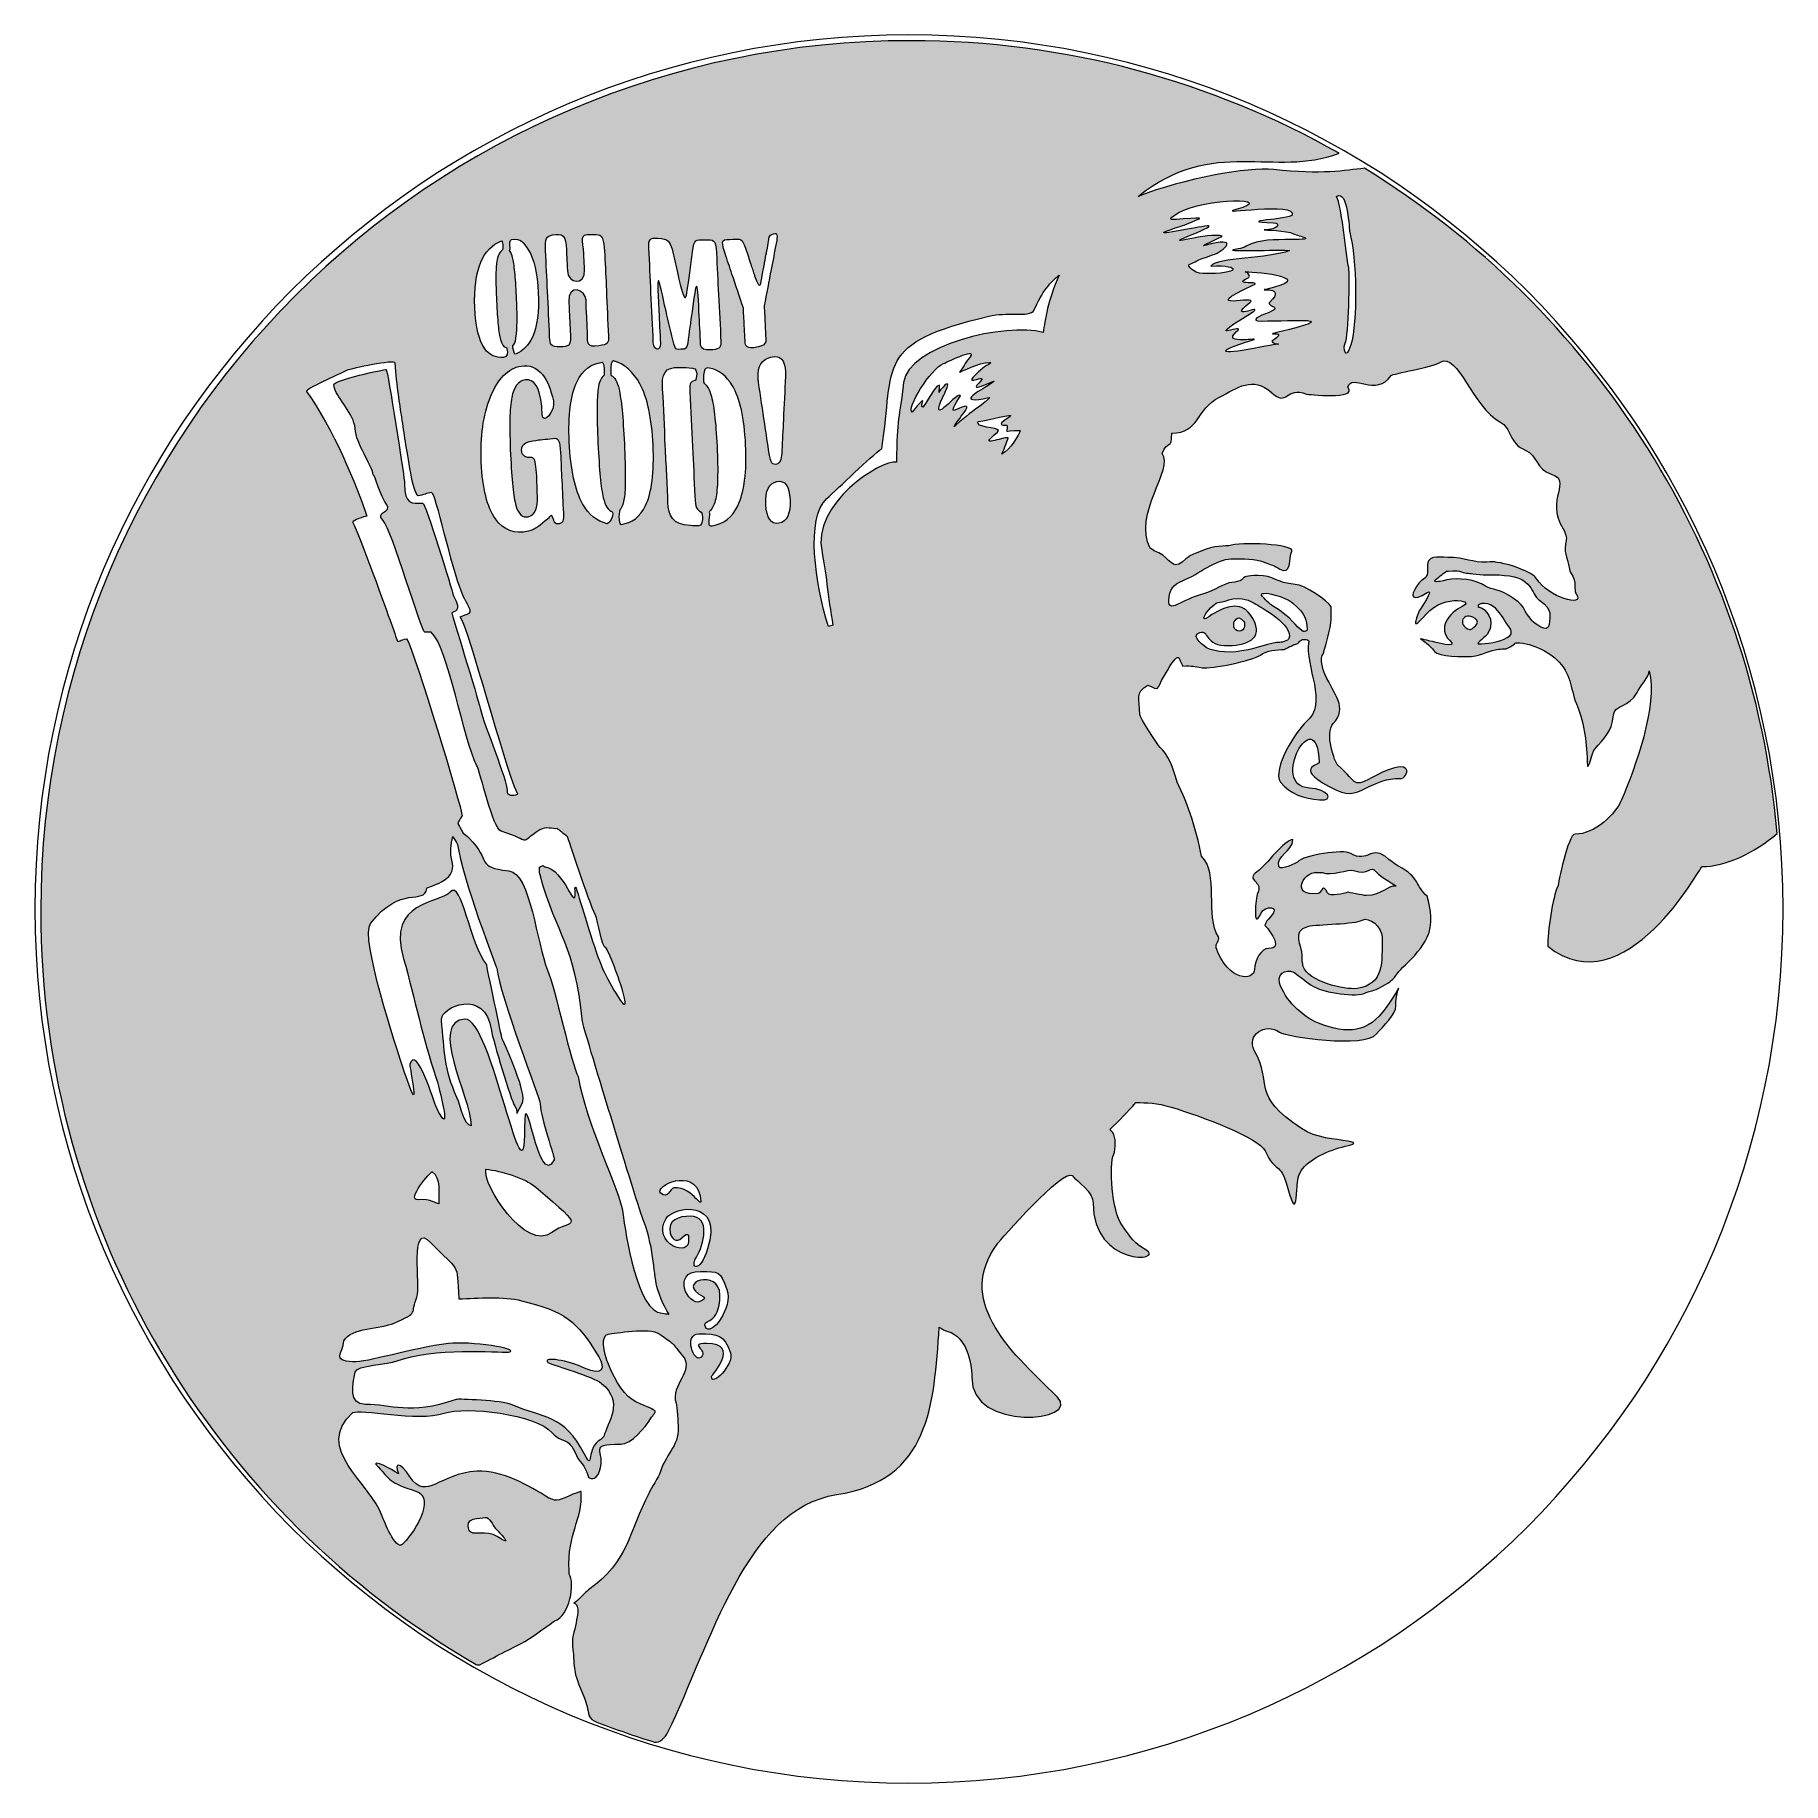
# Model space of a CAD drawing. Header units: inches. Extents: x 50 to 350, y -350 to -50.
import ezdxf

# ---------------------------------------------------------------- set-up
doc = ezdxf.new("R2010")
doc.units = ezdxf.units.IN
doc.header["$MEASUREMENT"] = 0
doc.layers.add('Layer 1', color=7, linetype='Continuous')

msp = doc.modelspace()

# ---------------------------------------------------------------- hatches: boundary and pattern name
at = {"layer": 'Layer 1', "true_color": 0x231f20}
h = msp.add_hatch(color=250, dxfattribs=at)
edge = h.paths.add_edge_path()
edge.add_spline(control_points=[(292.22, -142.04), (290.94, -143.07), (288.47, -144.44), (292.33, -143.53), (294.25, -143.08), (297.3, -143.49), (298.96, -144.59), (300.08, -145.33), (301.4, -144.98), (303.73, -146.69), (306.32, -148.59), (305.01, -148.41), (306.93, -150.52), (307.18, -150.79), (309.72, -152.94), (309.84, -151.15), (309.94, -149.64), (310.58, -148.73), (308.27, -147.06), (306.49, -145.78), (307.29, -143.16), (302.17, -142.74), (299.62, -142.53), (298.45, -142.76), (296.74, -142.48), (296.1, -142.38), (295.35, -142.41), (294.47, -142.02), (294.29, -141.94), (292.29, -141.99), (292.22, -142.04), (292.22, -142.04), (292.22, -142.04), (292.22, -142.04)], knot_values=[0, 0, 0, 0, 1, 1, 1, 2, 2, 2, 3, 3, 3, 4, 4, 4, 5, 5, 5, 6, 6, 6, 7, 7, 7, 8, 8, 8, 9, 9, 9, 10, 10, 10, 11, 11, 11, 11], degree=3, periodic=1)
edge = h.paths.add_edge_path()
edge.add_spline(control_points=[(163.36, -109.3), (163.49, -108.97), (164, -107.36), (162.87, -107.18), (162.08, -107.07), (161.41, -107.09), (160.62, -107.05), (158.05, -106.91), (157.51, -108.23), (157.71, -110.81), (157.96, -114.04), (158.02, -117.28), (158.17, -120.5), (158.32, -123.74), (158.54, -126.98), (158.63, -130.23), (158.69, -132.47), (159.4, -134.07), (162.48, -134.2), (162.97, -134.23), (163.47, -134.24), (163.96, -134.26), (164.78, -134.07), (164.66, -132.11), (164.33, -131.9), (163.57, -131.44), (163.35, -131.25), (163.25, -129.14), (163.12, -126.31), (162.98, -123.48), (162.85, -120.66), (162.7, -117.53), (162.55, -114.4), (162.4, -111.28), (162.38, -110.72), (162.17, -109.6), (163.05, -109.35), (163.05, -109.33), (163.33, -109.3), (163.36, -109.3), (163.36, -109.3), (163.36, -109.3), (163.36, -109.3)], knot_values=[0, 0, 0, 0, 1, 1, 1, 2, 2, 2, 3, 3, 3, 4, 4, 4, 5, 5, 5, 6, 6, 6, 7, 7, 7, 8, 8, 8, 9, 9, 9, 10, 10, 10, 11, 11, 11, 12, 12, 12, 13, 13, 13, 14, 14, 14, 14], degree=3, periodic=1)
edge = h.paths.add_edge_path()
edge.add_spline(control_points=[(164.86, -107.79), (164.96, -107.21), (165.25, -107.09), (165.71, -107.17), (167.37, -107.46), (168.69, -108.5), (169.69, -110.19), (170.98, -112.36), (171.75, -115.75), (171.96, -120.35), (172.18, -124.93), (171.74, -128.42), (170.62, -130.79), (169.66, -132.81), (168.19, -133.97), (166.22, -134.23), (165.8, -134.28), (165.71, -134.19), (165.67, -134.01), (165.56, -133.52), (165.75, -132.93), (165.77, -132.38), (165.8, -131.83), (165.57, -131.93), (165.91, -131.59), (166.34, -131.17), (166.65, -130.49), (166.84, -129.59), (167.01, -128.76), (167.12, -127.6), (167.15, -126.1), (167.19, -124.61), (167.16, -122.78), (167.06, -120.62), (166.96, -118.46), (166.81, -116.64), (166.64, -115.15), (166.47, -113.67), (166.24, -112.52), (165.99, -111.72), (165.75, -110.93), (165.43, -110.35), (165.05, -109.96), (164.72, -109.62), (164.72, -109.53), (164.71, -109.34), (164.71, -109.25), (164.71, -109.16), (164.71, -109.05), (164.71, -108.62), (164.79, -108.18), (164.86, -107.79), (164.86, -107.79), (164.86, -107.79), (164.86, -107.79)], knot_values=[0, 0, 0, 0, 1, 1, 1, 2, 2, 2, 3, 3, 3, 4, 4, 4, 5, 5, 5, 6, 6, 6, 7, 7, 7, 8, 8, 8, 9, 9, 9, 10, 10, 10, 11, 11, 11, 12, 12, 12, 13, 13, 13, 14, 14, 14, 15, 15, 15, 16, 16, 16, 17, 17, 17, 18, 18, 18, 18], degree=3, periodic=1)
edge = h.paths.add_edge_path()
edge.add_spline(control_points=[(147.52, -108.57), (147.52, -108.57), (147.52, -108.57), (147.52, -108.57), (147.55, -108.54), (147.58, -108.51), (147.62, -108.49), (147.81, -108.22), (147.68, -106.17), (147.37, -106.18), (145.44, -106.4), (143.99, -107.52), (143.04, -109.48), (141.93, -111.78), (141.48, -115.24), (141.69, -119.81), (141.91, -124.59), (142.69, -128.14), (143.99, -130.47), (145.04, -132.37), (146.44, -133.48), (148.19, -133.88), (148.9, -133.62), (149.38, -132.06), (149.06, -131.83), (148.37, -131.61), (147.87, -130.81), (147.53, -129.42), (147.34, -128.6), (147.16, -127.42), (147.01, -125.85), (146.86, -124.29), (146.73, -122.35), (146.62, -120.04), (146.51, -117.74), (146.46, -115.8), (146.46, -114.24), (146.47, -112.68), (146.53, -111.49), (146.65, -110.68), (146.8, -109.63), (147.09, -108.93), (147.52, -108.57), (147.52, -108.57), (147.52, -108.57), (147.52, -108.57), (147.52, -108.57), (147.52, -108.57), (147.52, -108.57)], knot_values=[0, 0, 0, 0, 1, 1, 1, 2, 2, 2, 3, 3, 3, 4, 4, 4, 5, 5, 5, 6, 6, 6, 7, 7, 7, 8, 8, 8, 9, 9, 9, 10, 10, 10, 11, 11, 11, 12, 12, 12, 13, 13, 13, 14, 14, 14, 15, 15, 15, 16, 16, 16, 16], degree=3, periodic=1)
edge = h.paths.add_edge_path()
edge.add_spline(control_points=[(149.29, -105.94), (151.06, -106.36), (152.77, -107.91), (153.82, -109.86), (155.11, -112.24), (155.86, -115.76), (156.08, -120.41), (156.3, -125.06), (155.87, -128.52), (154.78, -130.78), (153.85, -132.7), (152.46, -133.76), (150.59, -133.99), (150.09, -134.01), (150.13, -131.46), (150.53, -131.32), (150.81, -130.92), (151.01, -130.32), (151.13, -129.51), (151.24, -128.71), (151.31, -127.53), (151.31, -125.97), (151.31, -124.42), (151.27, -122.48), (151.16, -120.18), (151.05, -117.88), (150.91, -115.94), (150.76, -114.38), (150.61, -112.82), (150.43, -111.63), (150.24, -110.81), (149.94, -109.52), (149.49, -108.72), (148.88, -108.42), (148.85, -108.24), (148.81, -108.02), (148.81, -107.78), (148.81, -106.65), (148.92, -105.95), (149.29, -105.94), (149.29, -105.94), (149.29, -105.94), (149.29, -105.94)], knot_values=[0, 0, 0, 0, 1, 1, 1, 2, 2, 2, 3, 3, 3, 4, 4, 4, 5, 5, 5, 6, 6, 6, 7, 7, 7, 8, 8, 8, 9, 9, 9, 10, 10, 10, 11, 11, 11, 12, 12, 12, 13, 13, 13, 14, 14, 14, 14], degree=3, periodic=1)
edge = h.paths.add_edge_path()
edge.add_spline(control_points=[(130.42, -105.33), (131.13, -105.33), (131.13, -104.44), (131.01, -103.95), (130.94, -103.69), (131.04, -103.7), (130.84, -103.65), (130.41, -103.54), (130.09, -103.07), (129.87, -102.25), (129.72, -101.71), (129.59, -100.88), (129.49, -99.79), (129.38, -98.69), (129.28, -97.32), (129.21, -95.68), (129.13, -94.03), (129.1, -92.64), (129.11, -91.52), (129.11, -90.39), (129.16, -89.52), (129.25, -88.9), (129.4, -87.92), (129.7, -87.27), (130.16, -86.95), (130.28, -86.87), (130.25, -86.8), (130.27, -86.77), (130.41, -86.54), (130.23, -85.3), (130.07, -85.36), (128.46, -85.94), (127.29, -87.21), (126.53, -89), (125.69, -90.97), (125.35, -93.55), (125.49, -96.77), (125.65, -100.13), (126.21, -102.5), (127.19, -103.86), (127.99, -104.98), (129.07, -105.44), (130.42, -105.33), (130.42, -105.33), (130.42, -105.33), (130.42, -105.33)], knot_values=[0, 0, 0, 0, 1, 1, 1, 2, 2, 2, 3, 3, 3, 4, 4, 4, 5, 5, 5, 6, 6, 6, 7, 7, 7, 8, 8, 8, 9, 9, 9, 10, 10, 10, 11, 11, 11, 12, 12, 12, 13, 13, 13, 14, 14, 14, 15, 15, 15, 15], degree=3, periodic=1)
edge = h.paths.add_edge_path()
edge.add_spline(control_points=[(131.99, -103.38), (132.03, -103.45), (131.98, -103.59), (132.01, -103.68), (132.22, -104.24), (132.18, -105), (132.6, -104.75), (133.8, -104.18), (134.72, -103.24), (135.36, -101.85), (136.19, -100.07), (136.54, -97.53), (136.38, -94.21), (136.23, -90.89), (135.67, -88.45), (134.69, -86.91), (133.78, -85.47), (133.41, -84.89), (131.81, -85.1), (131.42, -85.08), (131.41, -86.05), (131.56, -86.56), (131.68, -86.95), (131.31, -86.82), (131.55, -87.15), (131.72, -87.39), (131.86, -87.75), (131.97, -88.2), (132.11, -88.76), (132.24, -89.59), (132.35, -90.69), (132.46, -91.8), (132.57, -93.17), (132.64, -94.81), (132.72, -96.46), (132.74, -97.85), (132.74, -98.97), (132.73, -100.1), (132.68, -100.96), (132.59, -101.56), (132.48, -102.3), (132.47, -102.76), (132.17, -103.11), (132.1, -103.2), (131.94, -103.29), (131.99, -103.38), (131.99, -103.38), (131.99, -103.38), (131.99, -103.38)], knot_values=[0, 0, 0, 0, 1, 1, 1, 2, 2, 2, 3, 3, 3, 4, 4, 4, 5, 5, 5, 6, 6, 6, 7, 7, 7, 8, 8, 8, 9, 9, 9, 10, 10, 10, 11, 11, 11, 12, 12, 12, 13, 13, 13, 14, 14, 14, 15, 15, 15, 16, 16, 16, 16], degree=3, periodic=1)
edge = h.paths.add_edge_path()
edge.add_spline(control_points=[(267.65, -209.85), (268.48, -212.41), (274.81, -213.95), (276.89, -213.64), (281.62, -212.93), (281.18, -209.04), (281.18, -204.84), (281.18, -203.07), (278.95, -201.23), (277.8, -201.91), (276.55, -202.63), (270.08, -202.59), (268.47, -202.98), (265.59, -203.69), (267.47, -206.39), (267.47, -207.98), (267.47, -209.53), (267.52, -209.01), (267.65, -209.85), (267.65, -209.85), (267.65, -209.85), (267.65, -209.85)], knot_values=[0, 0, 0, 0, 1, 1, 1, 2, 2, 2, 3, 3, 3, 4, 4, 4, 5, 5, 5, 6, 6, 6, 7, 7, 7, 7], degree=3, periodic=1)
edge = h.paths.add_edge_path()
edge.add_spline(control_points=[(239.31, -77.7), (247.24, -74.64), (258.14, -72.63), (262.57, -73.1), (270.93, -73.99), (274.75, -73.26), (278.16, -72.88), (317.46, -96.95), (344.76, -138.7), (349, -187.07), (345.04, -190.39), (340.14, -192.73), (336.07, -192.73), (335.91, -192.73), (322.86, -216.94), (309.62, -206.39), (309.62, -203.95), (310.4, -197.97), (311.39, -196.02), (311.37, -195.98), (313.07, -187.1), (314.32, -187.14), (317.7, -187.25), (321.3, -183.62), (322.29, -181.29), (324.55, -175.98), (328.57, -165.02), (327.05, -159.13), (327.05, -159.98), (325.36, -162.05), (324.94, -162.87), (323.65, -165.43), (321.1, -164.9), (320.9, -166.67), (320.54, -169.92), (319.37, -170.47), (317.65, -172.61), (317.28, -173.07), (316.52, -176.21), (316.47, -175.46), (316.14, -171.29), (316.16, -168.74), (314.54, -164.78), (313.41, -161.99), (313.74, -159.59), (311.15, -157.17), (310.49, -156.54), (308.24, -154.87), (305.36, -154.38), (303.34, -154.24), (304.84, -154.27), (302.47, -155.34), (301.86, -155.34), (301.68, -155.38), (301.15, -155.42), (299.66, -155.53), (298.59, -156.47), (296.5, -156.64), (295.2, -156.75), (290.89, -156.69), (290.18, -155.79), (288.29, -153.37), (286.23, -153.3), (289.4, -154.01), (290.14, -154.18), (294.49, -155.47), (292.78, -153.88), (290.67, -151.92), (292.61, -149.18), (294.96, -148.06), (295.82, -147.65), (295.91, -147.15), (294.12, -147.08), (292.63, -147.02), (290.46, -147.48), (288.69, -149.48), (286.06, -152.45), (286.98, -150.47), (287.56, -148.85), (287.65, -148.6), (290.3, -144.85), (288.93, -145.71), (286.33, -147.34), (285.95, -146.33), (287.08, -144.68), (288.32, -142.87), (289.16, -143.52), (288.97, -141.63), (288.72, -139.11), (290.71, -139.66), (292.46, -139.66), (295.53, -139.66), (296.68, -140.61), (299.14, -140.47), (301.11, -140.36), (299.66, -140.35), (301.52, -140.62), (302.89, -140.82), (307.04, -142.12), (307.77, -143.37), (309.54, -146.43), (316.19, -148.44), (314.48, -145.89), (313.99, -145.16), (314.79, -144.1), (313.52, -142.25), (313.28, -141.49), (313.16, -140.74), (312.99, -140.2), (311.9, -136.78), (313.64, -137.08), (312.24, -134.78), (309.11, -129.61), (313.92, -126.51), (310.2, -125.36), (307.63, -124.57), (307.81, -122.08), (305.84, -121.29), (302.89, -120.1), (303.46, -117.46), (301.41, -116.4), (296.83, -114.02), (294.15, -104.35), (291.2, -106.16), (289.86, -106.99), (282.93, -108.16), (282.74, -108.44), (280.23, -112.26), (275.96, -107.92), (275.31, -110.46), (277.19, -112.69), (268.23, -111.65), (268.2, -111.64), (264.65, -110.21), (264.99, -113.98), (262.19, -111.36), (259.03, -108.39), (256.33, -110.63), (253.27, -112.18), (249.24, -114.23), (249.83, -118.33), (245.11, -118.33), (245.11, -121.45), (244.35, -119.32), (243.46, -121.85), (245.56, -124.45), (238.33, -132.23), (241.4, -138.1), (241.51, -138.24), (242.67, -138.78), (242.88, -138.89), (244.84, -139.89), (245.19, -141.81), (246.87, -140.45), (248.99, -138.74), (248.16, -139.48), (250.23, -138.51), (252.17, -137.61), (254.64, -137.74), (254.91, -137.65), (256.82, -136.96), (266.25, -137.36), (265.71, -138.6), (265.19, -139.82), (265.6, -142.86), (263.67, -141.67), (262.55, -140.97), (262.2, -140.99), (261.24, -140.58), (259.3, -139.77), (257.33, -139.92), (255.26, -139.92), (252.81, -139.92), (249.49, -142.64), (247.07, -143.61), (245.22, -144.36), (244.76, -145.2), (244.59, -147), (244.52, -149.38), (246.53, -146.98), (250.52, -145.91), (252.37, -145.42), (254.17, -144.05), (255.38, -143.94), (258.48, -143.68), (255.89, -142.81), (259.9, -142.76), (262.57, -142.73), (263.06, -144.07), (266.27, -144.29), (267.93, -144.4), (271.87, -147.03), (272.46, -148.16), (272.46, -148.85), (272.44, -149.63), (272.46, -150.31), (272.5, -151.57), (271.13, -155.86), (271.17, -156.04), (270.35, -157.13), (270.98, -158.77), (271.44, -159.83), (272.91, -163.18), (275.42, -165.43), (272.79, -168.19), (271.26, -169.79), (273.12, -174.91), (273.59, -175.33), (277.26, -178.51), (275.88, -179.34), (280.07, -177.13), (287.03, -173.44), (285.72, -177.67), (284.26, -177.62), (281.87, -177.54), (280.44, -178.34), (279.21, -178.89), (276.98, -179.88), (275.78, -180.8), (273.34, -179.61), (265.51, -175.8), (270.44, -175.3), (270.42, -174.85), (269.95, -163.89), (261.64, -178.99), (268.74, -179.24), (271.88, -179.35), (273.22, -181.5), (270.43, -181.28), (267.84, -181.08), (265.37, -180.26), (263.77, -178.22), (262.13, -176.12), (266.72, -169.05), (268.1, -167.95), (272.13, -164.72), (267.81, -158.41), (268.62, -154.06), (268.55, -153.87), (268.36, -153.73), (267.86, -153.73), (266.79, -153.73), (267.23, -154.49), (266.23, -154.58), (265.97, -154.62), (264.48, -155.44), (264.42, -155.44), (263.04, -155.52), (261.41, -155.6), (260.32, -156.41), (258.97, -157.4), (251.81, -158.84), (250.3, -158.59), (248.78, -158.35), (248.76, -158.22), (247.01, -158.32), (246.16, -157.28), (246.72, -154.87), (243.84, -159.91), (242.28, -162.62), (243.12, -162.51), (241, -161.56), (238.68, -162.97), (239.61, -163.79), (239.61, -166.62), (239.61, -167.06), (242.59, -171.84), (243.1, -172.27), (244.43, -173.42), (245.32, -175.67), (246.02, -178.22), (247.95, -182.2), (249.37, -186.48), (250.2, -190.96), (253.26, -193.78), (250.81, -201.26), (253.1, -204.79), (253.42, -205.52), (252.48, -205.88), (252.74, -206.64), (254.7, -212.54), (259.3, -212.38), (259.3, -210.33), (259.3, -208.77), (260.49, -206.71), (261.71, -206.76), (264.47, -206.86), (261.61, -203.28), (261.05, -202.82), (261.32, -202.12), (261.48, -201.93), (262.04, -201.35), (264.01, -199.3), (260.99, -199.41), (260.41, -200.7), (258.87, -204.09), (259.55, -197.89), (259.83, -197.35), (260.97, -195.14), (257.52, -195.16), (259.8, -193.55), (261.25, -192.52), (264.45, -188.09), (265.86, -188.09), (265.86, -190.09), (262.89, -190.98), (263.47, -192.71), (263.75, -193.53), (266.65, -191.96), (266.66, -191.94), (267.67, -190.72), (274.56, -189.71), (275.8, -190.46), (278.81, -192.26), (279.39, -188.74), (282.27, -191.44), (282.39, -191.54), (283.93, -192.63), (283.98, -192.66), (287.68, -194.47), (286.94, -196.18), (288.91, -197.79), (289.61, -200.04), (289.92, -202.7), (288.93, -204.86), (288.13, -206.61), (286.6, -208.26), (285.19, -209.57), (282.56, -212.03), (284.29, -211.66), (280.62, -213.57), (279.31, -214.25), (278.92, -214.12), (278.46, -214.35), (276.78, -215.22), (271.32, -214.42), (269.41, -213.29), (268.35, -212.7), (267.45, -211.91), (266.52, -211.16), (265.25, -210.15), (263.27, -210.62), (263.56, -212.7), (264.55, -215.55), (267.44, -218.49), (270.26, -219.58), (275.34, -221.54), (278.75, -221.35), (281.89, -216.89), (285.49, -211.79), (283.44, -213.29), (283.55, -216.6), (283.59, -218.18), (281.37, -220.02), (280.23, -221.45), (278.24, -223.95), (264.67, -221.91), (263.6, -221.13), (261.17, -219.37), (257.85, -221.76), (259.25, -224.26), (262.54, -230.11), (258.61, -231.93), (267.36, -237.68), (269.9, -239.35), (273.23, -239.49), (275.3, -239.83), (277.11, -240.13), (276.33, -240.39), (274.87, -240.72), (272.06, -241.36), (268.58, -242.92), (267.29, -244.96), (266.65, -245.97), (266.65, -247.08), (266.58, -248.18), (266.27, -253.02), (265.51, -249.59), (264.92, -247.56), (263.64, -243.21), (263.02, -245.6), (261.12, -241.51), (260.08, -239.28), (250.22, -235.56), (244.98, -234), (242.57, -233.28), (240.75, -233.24), (238.92, -233.21), (237.54, -234.82), (236.07, -236.34), (234.51, -237.77), (234.63, -237.95), (234.77, -238.14), (234.93, -238.32), (235.59, -239.13), (235.48, -241.23), (235.13, -242.08), (234.34, -243.93), (234.81, -251.89), (236.52, -254.22), (238.41, -256.8), (238.39, -257.17), (240.64, -258.47), (244.22, -260.53), (231.54, -261.44), (231.62, -250.48), (231.63, -248.61), (228.95, -246.77), (227.98, -245.76), (226.6, -244.34), (215.54, -256.92), (215.12, -257.52), (208.27, -267.08), (216.41, -275.07), (225.47, -283.76), (229.84, -287.96), (210.58, -289.86), (210.76, -280.36), (210.81, -277.58), (209.73, -273.32), (206.66, -272.5), (206.19, -272.38), (205.71, -272.08), (205.2, -271.74), (204.25, -285.18), (203.63, -298.02), (187.56, -300.51), (171.98, -302.93), (166.06, -326.02), (158.58, -341.36), (158.23, -342.06), (157.23, -343.17), (156.32, -342.98), (152.96, -341.95), (149.65, -340.79), (146.4, -339.54), (145.87, -339.3), (145.18, -338.89), (145.09, -338.44), (144.88, -337.38), (144.66, -336.32), (144.29, -335.43), (142.03, -330), (142.79, -331.16), (142.25, -326.34), (142.07, -324.77), (142.84, -323.41), (142.95, -321.95), (142.97, -321.82), (143, -321.67), (143.03, -321.53), (143.5, -319.17), (142.49, -319.1), (142.5, -319.1), (143.28, -318.71), (144.35, -317.31), (145.01, -316.84), (151.92, -311.93), (151.77, -307.15), (155.41, -300.17), (155.59, -299.82), (157.2, -297.02), (157.21, -296.98), (158.08, -293.72), (160.54, -292.17), (160.38, -289.01), (160.34, -288.26), (160.23, -285.35), (160.05, -284.83), (158.91, -281.62), (163.36, -279.31), (161.1, -276.6), (158.9, -273.97), (159.93, -274.88), (157.14, -272.9), (155.52, -271.75), (149.41, -272.85), (148.38, -272.96), (145.89, -273.52), (149.66, -283.01), (153.13, -284.59), (157.48, -286.56), (156.71, -285.79), (155.63, -287.52), (154.73, -288.96), (152.35, -291.83), (150.54, -291.84), (144.57, -291.85), (148.14, -292.82), (146.88, -296.5), (146.28, -298.26), (145.04, -297.79), (144.92, -297.34), (144.37, -295.28), (143.41, -294.97), (142.91, -293.77), (141.38, -290.17), (140.58, -291.96), (138.77, -289.88), (136.02, -286.71), (123.94, -285.28), (120.2, -286.53), (115.7, -288.02), (105.58, -285.71), (104.58, -286.43), (97.61, -292.57), (107.71, -298.57), (109.6, -304.18), (109.87, -304.99), (111.92, -310.08), (113.03, -309.08), (114.7, -307.58), (119.08, -301.06), (115.38, -299.89), (110.61, -298.38), (111.16, -298.16), (108.44, -295.22), (108.63, -294.54), (112.37, -296.94), (112.39, -296.93), (111.6, -294.85), (112.56, -294.79), (114.4, -297.51), (117.24, -301.69), (119.31, -296.81), (125.85, -296.49), (130.18, -296.27), (134.73, -298.95), (138.21, -301.09), (138.38, -301.02), (139.08, -301.83), (140.47, -301.24), (141.03, -300.99), (143.75, -299.81), (143.75, -299.99), (144, -304.93), (141.35, -306.99), (141.67, -313.54), (141.68, -313.74), (141.69, -313.94), (141.7, -314.15), (142.71, -315.65), (141.83, -321.32), (139.12, -322.21), (139.08, -322.22), (134.79, -325.45), (133.46, -326.04), (132.16, -326.63), (128.44, -328.66), (126.36, -329.69), (126.18, -329.78), (125.94, -329.74), (125.71, -329.63), (81.05, -303.83), (51, -255.56), (51, -200.27), (51, -117.82), (117.84, -50.98), (200.29, -50.98), (227.02, -50.98), (252.11, -58.01), (273.81, -70.31), (262.55, -74.57), (252.54, -67.29), (239.31, -77.7), (239.31, -77.7), (239.31, -77.7), (239.31, -77.7)], knot_values=[0, 0, 0, 0, 1, 1, 1, 2, 2, 2, 3, 3, 3, 4, 4, 4, 5, 5, 5, 6, 6, 6, 7, 7, 7, 8, 8, 8, 9, 9, 9, 10, 10, 10, 11, 11, 11, 12, 12, 12, 13, 13, 13, 14, 14, 14, 15, 15, 15, 16, 16, 16, 17, 17, 17, 18, 18, 18, 19, 19, 19, 20, 20, 20, 21, 21, 21, 22, 22, 22, 23, 23, 23, 24, 24, 24, 25, 25, 25, 26, 26, 26, 27, 27, 27, 28, 28, 28, 29, 29, 29, 30, 30, 30, 31, 31, 31, 32, 32, 32, 33, 33, 33, 34, 34, 34, 35, 35, 35, 36, 36, 36, 37, 37, 37, 38, 38, 38, 39, 39, 39, 40, 40, 40, 41, 41, 41, 42, 42, 42, 43, 43, 43, 44, 44, 44, 45, 45, 45, 46, 46, 46, 47, 47, 47, 48, 48, 48, 49, 49, 49, 50, 50, 50, 51, 51, 51, 52, 52, 52, 53, 53, 53, 54, 54, 54, 55, 55, 55, 56, 56, 56, 57, 57, 57, 58, 58, 58, 59, 59, 59, 60, 60, 60, 61, 61, 61, 62, 62, 62, 63, 63, 63, 64, 64, 64, 65, 65, 65, 66, 66, 66, 67, 67, 67, 68, 68, 68, 69, 69, 69, 70, 70, 70, 71, 71, 71, 72, 72, 72, 73, 73, 73, 74, 74, 74, 75, 75, 75, 76, 76, 76, 77, 77, 77, 78, 78, 78, 79, 79, 79, 80, 80, 80, 81, 81, 81, 82, 82, 82, 83, 83, 83, 84, 84, 84, 85, 85, 85, 86, 86, 86, 87, 87, 87, 88, 88, 88, 89, 89, 89, 90, 90, 90, 91, 91, 91, 92, 92, 92, 93, 93, 93, 94, 94, 94, 95, 95, 95, 96, 96, 96, 97, 97, 97, 98, 98, 98, 99, 99, 99, 100, 100, 100, 101, 101, 101, 102, 102, 102, 103, 103, 103, 104, 104, 104, 105, 105, 105, 106, 106, 106, 107, 107, 107, 108, 108, 108, 109, 109, 109, 110, 110, 110, 111, 111, 111, 112, 112, 112, 113, 113, 113, 114, 114, 114, 115, 115, 115, 116, 116, 116, 117, 117, 117, 118, 118, 118, 119, 119, 119, 120, 120, 120, 121, 121, 121, 122, 122, 122, 123, 123, 123, 124, 124, 124, 125, 125, 125, 126, 126, 126, 127, 127, 127, 128, 128, 128, 129, 129, 129, 130, 130, 130, 131, 131, 131, 132, 132, 132, 133, 133, 133, 134, 134, 134, 135, 135, 135, 136, 136, 136, 137, 137, 137, 138, 138, 138, 139, 139, 139, 140, 140, 140, 141, 141, 141, 142, 142, 142, 143, 143, 143, 144, 144, 144, 145, 145, 145, 146, 146, 146, 147, 147, 147, 148, 148, 148, 149, 149, 149, 150, 150, 150, 151, 151, 151, 152, 152, 152, 153, 153, 153, 154, 154, 154, 155, 155, 155, 156, 156, 156, 157, 157, 157, 158, 158, 158, 159, 159, 159, 160, 160, 160, 161, 161, 161, 162, 162, 162, 163, 163, 163, 164, 164, 164, 165, 165, 165, 166, 166, 166, 167, 167, 167, 168, 168, 168, 169, 169, 169, 170, 170, 170, 171, 171, 171, 172, 172, 172, 173, 173, 173, 174, 174, 174, 175, 175, 175, 176, 176, 176, 177, 177, 177, 178, 178, 178, 179, 179, 179, 180, 180, 180, 181, 181, 181, 182, 182, 182, 183, 183, 183, 184, 184, 184, 185, 185, 185, 186, 186, 186, 187, 187, 187, 188, 188, 188, 189, 189, 189, 189], degree=3, periodic=1)
edge = h.paths.add_edge_path()
edge.add_spline(control_points=[(225.77, -91.22), (224.28, -92.4), (222.93, -93.88), (221.33, -97.45), (219.67, -98.46), (217.03, -97.47), (213.68, -98.27), (194.08, -102.95), (197.57, -106.36), (195.33, -121.01), (193.52, -122.19), (187.79, -127.9), (185.91, -129.56), (182.23, -132.84), (183.89, -144.26), (186.17, -151.51), (186.43, -151.43), (186.69, -151.36), (186.95, -151.29), (186.09, -146.58), (185.69, -141.56), (185.07, -138.8), (183.18, -130.43), (195.28, -122.86), (197.86, -123.3), (197.86, -115.66), (198.4, -115.84), (199.08, -109.64), (199.75, -103.42), (216.74, -99.19), (223.01, -101.09), (223.42, -98.84), (223.77, -95.63), (225.77, -91.22), (225.77, -91.22), (225.77, -91.22), (225.77, -91.22)], knot_values=[0, 0, 0, 0, 1, 1, 1, 2, 2, 2, 3, 3, 3, 4, 4, 4, 5, 5, 5, 6, 6, 6, 7, 7, 7, 8, 8, 8, 9, 9, 9, 10, 10, 10, 11, 11, 11, 12, 12, 12, 12], degree=3, periodic=1)
edge = h.paths.add_edge_path()
edge.add_spline(control_points=[(267.62, -152.37), (267.95, -152.43), (268.28, -152.33), (268.35, -151.95), (268.14, -150.48), (268.24, -149.5), (265.86, -147.5), (265.14, -146.9), (264, -146.44), (262.86, -146.12), (261.03, -145.6), (260.41, -145.87), (260.46, -146.1), (261.02, -146.72), (261.99, -147.81), (262.37, -147.97), (265.96, -150.14), (266.14, -151.38), (267.62, -152.37), (267.62, -152.37), (267.62, -152.37), (267.62, -152.37)], knot_values=[0, 0, 0, 0, 1, 1, 1, 2, 2, 2, 3, 3, 3, 4, 4, 4, 5, 5, 5, 6, 6, 6, 7, 7, 7, 7], degree=3, periodic=1)
edge = h.paths.add_edge_path()
edge.add_spline(control_points=[(298.05, -148.23), (298.05, -148.23), (297.88, -148.22), (297.88, -148.22), (297.41, -148.33), (297.55, -147.21), (299.35, -147.65), (300.59, -147.94), (301.59, -149.44), (302.2, -150.46), (302.93, -151.65), (304.16, -152.54), (302.68, -153.43), (301.45, -154.18), (299.05, -154.49), (297.67, -154.49), (297.31, -154.49), (299.13, -153.03), (299.27, -152.81), (300.92, -150.2), (298.7, -148.46), (298.05, -148.23), (298.05, -148.23), (298.05, -148.23), (298.05, -148.23)], knot_values=[0, 0, 0, 0, 1, 1, 1, 2, 2, 2, 3, 3, 3, 4, 4, 4, 5, 5, 5, 6, 6, 6, 7, 7, 7, 8, 8, 8, 8], degree=3, periodic=1)
edge = h.paths.add_edge_path()
edge.add_spline(control_points=[(296.23, -152.06), (293.9, -151.29), (295.15, -148.72), (297.15, -150.13), (298.33, -150.96), (296.46, -152.02), (296.34, -152.01), (296.28, -152), (296.25, -152.07), (296.23, -152.06), (296.23, -152.06), (296.23, -152.06), (296.23, -152.06)], knot_values=[0, 0, 0, 0, 1, 1, 1, 2, 2, 2, 3, 3, 3, 4, 4, 4, 4], degree=3, periodic=1)
edge = h.paths.add_edge_path()
edge.add_spline(control_points=[(256.73, -152.33), (257.15, -152.33), (257.52, -151.87), (257.55, -151.57), (257.64, -150.72), (257.69, -150.82), (257.09, -150.28), (256.43, -149.7), (256.22, -150.26), (255.95, -150.51), (255.57, -150.87), (255.6, -152.33), (256.73, -152.33), (256.73, -152.33), (256.73, -152.33), (256.73, -152.33)], knot_values=[0, 0, 0, 0, 1, 1, 1, 2, 2, 2, 3, 3, 3, 4, 4, 4, 5, 5, 5, 5], degree=3, periodic=1)
edge = h.paths.add_edge_path()
edge.add_spline(control_points=[(270.57, -193.81), (267.93, -192.96), (264.98, -197.97), (270.27, -197.32), (270.85, -197.25), (270.97, -195.4), (271.82, -197.22), (272.19, -197.99), (274.77, -197.33), (275.31, -197.11), (275.32, -197.11), (277.93, -197.68), (278.46, -197.68), (281.24, -197.68), (281.97, -195.93), (283.62, -196.07), (283.63, -195.91), (281.03, -194.68), (280.17, -193.61), (279.1, -192.29), (279.02, -194.42), (276.26, -193.39), (275.5, -193.11), (272.51, -194.37), (270.88, -193.75), (270.79, -193.72), (270.07, -193.74), (269.91, -193.74), (269.91, -193.74), (270.57, -193.81), (270.57, -193.81), (270.57, -193.81), (270.57, -193.81), (270.57, -193.81)], knot_values=[0, 0, 0, 0, 1, 1, 1, 2, 2, 2, 3, 3, 3, 4, 4, 4, 5, 5, 5, 6, 6, 6, 7, 7, 7, 8, 8, 8, 9, 9, 9, 10, 10, 10, 11, 11, 11, 11], degree=3, periodic=1)
edge = h.paths.add_edge_path()
edge.add_spline(control_points=[(273.39, -77.75), (274.27, -79.41), (274.76, -86.09), (275.46, -89.95), (275.67, -91.1), (275.49, -101.72), (274.84, -102.92), (274.5, -103.55), (274.82, -106.27), (275.82, -103.17), (277.06, -99.33), (276.84, -88.32), (275.63, -83.85), (275.55, -83.57), (275.33, -76.32), (273.39, -77.75), (273.39, -77.75), (273.39, -77.75), (273.39, -77.75)], knot_values=[0, 0, 0, 0, 1, 1, 1, 2, 2, 2, 3, 3, 3, 4, 4, 4, 5, 5, 5, 6, 6, 6, 6], degree=3, periodic=1)
edge = h.paths.add_edge_path()
edge.add_spline(control_points=[(246.21, -80.53), (243.56, -82.05), (245.53, -81.64), (247.04, -81.56), (251.1, -81.32), (250.44, -81.25), (247.45, -82.53), (246.51, -82.93), (241.17, -84.43), (245.22, -83.79), (250.65, -82.93), (254.81, -81.71), (247.86, -84.54), (243.11, -86.47), (251.48, -83.8), (253.76, -84.54), (253.64, -84.63), (249.63, -86.47), (250.75, -86.15), (257.14, -84.32), (254.02, -87.15), (252.11, -87.76), (248.86, -88.79), (249.44, -88.92), (248.08, -89.37), (247.73, -89.49), (248.65, -90.88), (250.51, -90.94), (256.89, -91.13), (257.26, -89.38), (251.81, -89.67), (252.81, -88.17), (261.87, -88.41), (265.29, -87.01), (265.17, -86.91), (260.54, -86.97), (259.98, -86.97), (252.49, -86.97), (256.36, -87.07), (257.88, -86.25), (260.12, -85.04), (262.83, -85.13), (265.48, -85.13), (270.54, -85.13), (266.81, -84.55), (266, -84.12), (264.85, -83.5), (260.93, -83.52), (260.95, -83.44), (263.4, -83.44), (263.9, -82.27), (262.53, -82.22), (255.44, -81.98), (265.44, -81.65), (265.74, -80.93), (266.75, -78.5), (252.35, -80.99), (256.09, -79.96), (263.74, -77.86), (250.7, -77.95), (246.21, -80.53), (246.21, -80.53), (246.21, -80.53), (246.21, -80.53)], knot_values=[0, 0, 0, 0, 1, 1, 1, 2, 2, 2, 3, 3, 3, 4, 4, 4, 5, 5, 5, 6, 6, 6, 7, 7, 7, 8, 8, 8, 9, 9, 9, 10, 10, 10, 11, 11, 11, 12, 12, 12, 13, 13, 13, 14, 14, 14, 15, 15, 15, 16, 16, 16, 17, 17, 17, 18, 18, 18, 19, 19, 19, 20, 20, 20, 21, 21, 21, 21], degree=3, periodic=1)
edge = h.paths.add_edge_path()
edge.add_spline(control_points=[(257.72, -90.66), (257.99, -90.66), (258.82, -91.36), (258.19, -91.66), (255.18, -93.07), (260.91, -92.09), (259.01, -92.96), (248.86, -97.65), (260.36, -94.49), (258.52, -95.91), (253.84, -99.56), (262.41, -95.44), (258.14, -98.08), (249.83, -103.22), (258.36, -99.09), (256.2, -100.92), (253.34, -103.35), (261, -101.75), (258.9, -102.38), (252.31, -104.36), (253.35, -104.95), (259.16, -103.79), (265.66, -102.49), (262.9, -103.55), (262.25, -102.57), (265.62, -100.47), (260.36, -101.74), (263.36, -101.03), (274.94, -98.28), (266.22, -99.09), (260.43, -99.09), (258.26, -99.09), (260.45, -98.11), (261.2, -97.84), (264.79, -96.56), (261.08, -96.67), (261.94, -95.84), (264.91, -92.99), (259.69, -94), (261.23, -93.66), (270.42, -91.65), (260, -90.66), (257.72, -90.66), (257.72, -90.66), (257.72, -90.66), (257.72, -90.66)], knot_values=[0, 0, 0, 0, 1, 1, 1, 2, 2, 2, 3, 3, 3, 4, 4, 4, 5, 5, 5, 6, 6, 6, 7, 7, 7, 8, 8, 8, 9, 9, 9, 10, 10, 10, 11, 11, 11, 12, 12, 12, 13, 13, 13, 14, 14, 14, 15, 15, 15, 15], degree=3, periodic=1)
edge = h.paths.add_edge_path()
edge.add_spline(control_points=[(205.94, -106.39), (203.72, -107.23), (199.44, -114.25), (200.57, -114.73), (200.62, -114.69), (201.49, -113.56), (201.67, -113.38), (203.17, -111.85), (201.67, -113.74), (202.38, -113.9), (202.92, -113.31), (204.32, -110.29), (205.22, -110.08), (205.22, -112), (205, -111.32), (205.41, -110.88), (207.97, -108.07), (205.81, -112.03), (205.47, -112.85), (203.71, -117.19), (208.49, -110.92), (208.84, -111.92), (208.67, -112.08), (206.88, -114.91), (207.86, -114.42), (211.82, -112.45), (209.15, -115), (207.9, -116.93), (207.83, -117.04), (207.53, -117.46), (208.05, -116.96), (209.68, -115.41), (210.99, -114.63), (212.72, -113.24), (214.53, -111.79), (213.93, -112.22), (212.75, -112.42), (208.04, -113.25), (212.36, -110.93), (213.58, -110.16), (217.34, -107.76), (209.61, -112.07), (211.98, -109.74), (214.35, -107.41), (207.61, -111.44), (212.68, -107.18), (213.45, -106.53), (214.55, -106.21), (213.81, -106.2), (212.06, -106.16), (208.89, -107.9), (208.68, -107.86), (208.98, -107.49), (209.93, -105.89), (210.13, -105.67), (212.48, -103.11), (206.65, -106.13), (205.94, -106.39), (205.94, -106.39), (205.94, -106.39), (205.94, -106.39)], knot_values=[0, 0, 0, 0, 1, 1, 1, 2, 2, 2, 3, 3, 3, 4, 4, 4, 5, 5, 5, 6, 6, 6, 7, 7, 7, 8, 8, 8, 9, 9, 9, 10, 10, 10, 11, 11, 11, 12, 12, 12, 13, 13, 13, 14, 14, 14, 15, 15, 15, 16, 16, 16, 17, 17, 17, 18, 18, 18, 19, 19, 19, 20, 20, 20, 20], degree=3, periodic=1)
edge = h.paths.add_edge_path()
edge.add_spline(control_points=[(211.94, -116.36), (211.8, -116.38), (211.76, -116.31), (211.86, -116.66), (212.13, -117.58), (216.27, -117.3), (215.17, -118.18), (211.44, -121.15), (216.16, -118.89), (217.02, -119.15), (217.07, -119.17), (216.56, -120.51), (216.16, -121.43), (216.08, -121.59), (216.01, -121.74), (215.95, -121.87), (215.88, -122.03), (215.91, -121.93), (216, -121.88), (217.34, -121.21), (218.98, -118.54), (219.1, -117.88), (215.85, -117.88), (216.9, -118.4), (216.87, -117.06), (216.86, -116.74), (214.19, -117.5), (217.35, -115.46), (218.28, -114.87), (213.45, -116.11), (211.94, -116.36), (211.94, -116.36), (211.94, -116.36), (211.94, -116.36)], knot_values=[0, 0, 0, 0, 1, 1, 1, 2, 2, 2, 3, 3, 3, 4, 4, 4, 5, 5, 5, 6, 6, 6, 7, 7, 7, 8, 8, 8, 9, 9, 9, 10, 10, 10, 11, 11, 11, 11], degree=3, periodic=1)
edge = h.paths.add_edge_path()
edge.add_spline(control_points=[(127.27, -304.44), (126.49, -304.6), (123.48, -304.25), (124.54, -306.69), (124.97, -307.67), (127.6, -306.55), (129.35, -307.7), (132.51, -309.75), (129.57, -306.92), (128.98, -306.24), (128.55, -305.73), (128.03, -304.28), (127.27, -304.44), (127.27, -304.44), (127.27, -304.44), (127.27, -304.44)], knot_values=[0, 0, 0, 0, 1, 1, 1, 2, 2, 2, 3, 3, 3, 4, 4, 4, 5, 5, 5, 5], degree=3, periodic=1)
edge = h.paths.add_edge_path()
edge.add_spline(control_points=[(118.19, -245.09), (117.98, -244.94), (113.57, -250.06), (115.76, -249.89), (118.06, -249.7), (118.83, -250.61), (119.33, -250.58), (119.24, -248.87), (119.7, -246.12), (118.19, -245.09), (118.19, -245.09), (118.19, -245.09), (118.19, -245.09)], knot_values=[0, 0, 0, 0, 1, 1, 1, 2, 2, 2, 3, 3, 3, 4, 4, 4, 4], degree=3, periodic=1)
edge = h.paths.add_edge_path()
edge.add_spline(control_points=[(122.73, -266.92), (122.4, -260.22), (122.9, -262.53), (117.91, -257.25), (114.24, -253.35), (116.25, -264.87), (115.53, -266.62), (114.34, -269.54), (116.07, -269.14), (111.64, -271.06), (109.33, -272.07), (104.32, -271.8), (103.01, -274.1), (102.86, -276.32), (100.79, -277.51), (104.55, -277.74), (106.9, -277.88), (114.76, -275.32), (120.97, -274.57), (124.6, -274.13), (133.5, -275.45), (131.31, -276.07), (129.35, -276.1), (118.46, -275.18), (111.97, -277.62), (110.85, -278.05), (105.11, -278.35), (104.93, -279.47), (104.57, -281.67), (103.72, -285.05), (106.7, -285.02), (111.18, -284.96), (114.16, -287), (122.26, -284.18), (122.63, -284.04), (130.24, -284.35), (131.73, -285.02), (137.27, -287.51), (140.76, -286.6), (144.32, -293.57), (145.94, -296.72), (144.52, -292.37), (147.11, -291.05), (147.11, -291.05), (147.62, -290.55), (147.62, -290.55), (148.28, -288.1), (151.19, -284.64), (147.23, -281.41), (145.71, -280.17), (139.27, -278.47), (138.03, -277.81), (137, -276.7), (141.67, -277.52), (144.33, -278.78), (147.46, -280.26), (147.91, -278.76), (146.75, -276.85), (142.93, -270.55), (140.96, -269.11), (133.5, -267.22), (130.49, -266.46), (126.01, -266.76), (122.73, -266.92), (122.73, -266.92), (122.73, -266.92), (122.73, -266.92)], knot_values=[0, 0, 0, 0, 1, 1, 1, 2, 2, 2, 3, 3, 3, 4, 4, 4, 5, 5, 5, 6, 6, 6, 7, 7, 7, 8, 8, 8, 9, 9, 9, 10, 10, 10, 11, 11, 11, 12, 12, 12, 13, 13, 13, 14, 14, 14, 15, 15, 15, 16, 16, 16, 17, 17, 17, 18, 18, 18, 19, 19, 19, 20, 20, 20, 21, 21, 21, 22, 22, 22, 22], degree=3, periodic=1)
edge = h.paths.add_edge_path()
edge.add_spline(control_points=[(127.4, -244.66), (126.68, -247.26), (134.28, -258.93), (138.71, -255.52), (141.96, -253.02), (145.23, -255.62), (135.95, -247.74), (134.02, -246.09), (129.94, -244.93), (127.4, -244.66), (127.4, -244.66), (127.4, -244.66), (127.4, -244.66)], knot_values=[0, 0, 0, 0, 1, 1, 1, 2, 2, 2, 3, 3, 3, 4, 4, 4, 4], degree=3, periodic=1)
edge = h.paths.add_edge_path()
edge.add_spline(control_points=[(177.34, -126.64), (175.96, -126.92), (175.33, -128.19), (175.44, -130.57), (175.56, -132.95), (176.31, -134.06), (177.68, -133.8), (179.07, -133.53), (179.69, -132.18), (179.58, -129.79), (179.46, -127.39), (178.72, -126.36), (177.34, -126.64), (177.34, -126.64), (177.34, -126.64), (177.34, -126.64)], knot_values=[0, 0, 0, 0, 1, 1, 1, 2, 2, 2, 3, 3, 3, 4, 4, 4, 5, 5, 5, 5], degree=3, periodic=1)
edge = h.paths.add_edge_path()
edge.add_spline(control_points=[(176.01, -121.85), (176.27, -123.54), (176.58, -123.82), (177.32, -123.66), (178.03, -123.51), (178.13, -122.52), (178.19, -121.3), (178.27, -119.55), (178.36, -117.8), (178.44, -116.04), (178.56, -113.56), (178.68, -111.07), (178.81, -108.58), (178.82, -108.36), (178.82, -108.09), (178.81, -107.81), (178.71, -105.72), (177.88, -104.91), (176.31, -105.28), (174.75, -105.64), (174.01, -106.79), (174.11, -108.88), (174.12, -109.12), (174.14, -109.36), (174.18, -109.6), (174.53, -111.98), (174.89, -114.36), (175.24, -116.74), (175.5, -118.44), (175.75, -120.15), (176.01, -121.85), (176.01, -121.85), (176.01, -121.85), (176.01, -121.85)], knot_values=[0, 0, 0, 0, 1, 1, 1, 2, 2, 2, 3, 3, 3, 4, 4, 4, 5, 5, 5, 6, 6, 6, 7, 7, 7, 8, 8, 8, 9, 9, 9, 10, 10, 10, 11, 11, 11, 11], degree=3, periodic=1)
edge = h.paths.add_edge_path()
edge.add_spline(control_points=[(135.44, -119.67), (134.76, -119.8), (133.5, -119.93), (133.51, -121.29), (133.51, -121.87), (133.87, -122.54), (134.94, -122.52), (135.86, -122.49), (135.9, -123.19), (136.02, -124.58), (136.16, -126.07), (136.16, -127.58), (136.23, -129.07), (136.33, -131.26), (135.81, -132.46), (134.65, -132.68), (133.67, -132.87), (132.98, -132.27), (132.55, -130.78), (132.34, -130.05), (132.15, -128.94), (132, -127.48), (131.85, -126.02), (131.72, -124.19), (131.62, -121.99), (131.51, -119.64), (131.47, -117.65), (131.5, -116.03), (131.53, -114.4), (131.64, -113.13), (131.82, -112.22), (132.17, -110.4), (132.93, -109.38), (134.11, -109.2), (135.7, -108.95), (136.67, -110.47), (136.96, -113.68), (137, -114.17), (137.03, -114.66), (137.06, -115.15), (137.12, -117.01), (139.37, -114.57), (138.98, -112.81), (138.54, -110.82), (137.91, -109.31), (137.09, -108.29), (136.13, -107.09), (134.9, -106.56), (133.43, -106.82), (131.18, -107.22), (129.44, -109.01), (128.18, -112.12), (127.55, -113.68), (127.1, -115.4), (126.84, -117.27), (126.58, -119.14), (126.5, -121.17), (126.6, -123.34), (126.7, -125.57), (126.95, -127.51), (127.35, -129.12), (127.76, -130.74), (128.31, -132.05), (129.02, -133.04), (130.44, -135.02), (132.32, -135.69), (134.7, -135.16), (135.85, -134.9), (136.79, -134.06), (137.96, -133.08), (138.43, -132.69), (138.61, -131.85), (139.06, -133.29), (139.12, -133.48), (139.17, -134.13), (139.97, -133.89), (140.66, -133.69), (140.74, -133.38), (140.68, -132), (140.59, -130.16), (140.51, -128.31), (140.42, -126.47), (140.34, -124.88), (140.27, -123.3), (140.2, -121.71), (140.11, -119.68), (139.86, -119.1), (138.89, -119.24), (137.42, -119.45), (136.9, -119.38), (135.44, -119.67), (135.44, -119.67), (135.44, -119.67), (135.44, -119.67)], knot_values=[0, 0, 0, 0, 1, 1, 1, 2, 2, 2, 3, 3, 3, 4, 4, 4, 5, 5, 5, 6, 6, 6, 7, 7, 7, 8, 8, 8, 9, 9, 9, 10, 10, 10, 11, 11, 11, 12, 12, 12, 13, 13, 13, 14, 14, 14, 15, 15, 15, 16, 16, 16, 17, 17, 17, 18, 18, 18, 19, 19, 19, 20, 20, 20, 21, 21, 21, 22, 22, 22, 23, 23, 23, 24, 24, 24, 25, 25, 25, 26, 26, 26, 27, 27, 27, 28, 28, 28, 29, 29, 29, 30, 30, 30, 31, 31, 31, 31], degree=3, periodic=1)
edge = h.paths.add_edge_path()
edge.add_spline(control_points=[(177.21, -85.77), (177.48, -84.38), (177.42, -83.91), (176.75, -84.13), (175.83, -84.43), (176.04, -84.76), (175.84, -85.79), (175.64, -86.87), (175.43, -87.95), (175.23, -89.03), (175.09, -89.76), (174.95, -90.48), (174.82, -91.2), (174.56, -92.64), (174.5, -94.26), (173.5, -91.31), (173.28, -90.66), (173.07, -90.01), (172.85, -89.36), (172.57, -88.5), (172.29, -87.64), (171.99, -86.76), (171.33, -84.78), (171.17, -85.01), (169.77, -85.06), (168.01, -85.13), (167.56, -84.85), (168.44, -87.48), (168.83, -88.67), (169.22, -89.85), (169.62, -91.03), (170.27, -92.98), (170.93, -94.94), (171.58, -96.88), (171.64, -98.04), (171.69, -99.2), (171.75, -100.36), (171.79, -101.04), (171.83, -101.73), (171.86, -102.42), (171.88, -103), (171.83, -103.89), (173.39, -103.67), (175.71, -103.35), (175.46, -102.64), (175.4, -101.66), (175.37, -101.1), (175.35, -100.53), (175.32, -99.96), (175.26, -98.8), (175.21, -97.64), (175.15, -96.47), (175.55, -94.4), (175.95, -92.32), (176.35, -90.24), (176.63, -88.75), (176.92, -87.26), (177.21, -85.77), (177.21, -85.77), (177.21, -85.77), (177.21, -85.77)], knot_values=[0, 0, 0, 0, 1, 1, 1, 2, 2, 2, 3, 3, 3, 4, 4, 4, 5, 5, 5, 6, 6, 6, 7, 7, 7, 8, 8, 8, 9, 9, 9, 10, 10, 10, 11, 11, 11, 12, 12, 12, 13, 13, 13, 14, 14, 14, 15, 15, 15, 16, 16, 16, 17, 17, 17, 18, 18, 18, 19, 19, 19, 20, 20, 20, 20], degree=3, periodic=1)
edge = h.paths.add_edge_path()
edge.add_spline(control_points=[(166.95, -87.38), (166.84, -84.96), (166.49, -85.19), (164.88, -85.18), (163.34, -85.18), (163.19, -84.9), (162.87, -87.2), (162.7, -88.41), (162.54, -89.62), (162.37, -90.83), (161.67, -95.66), (161.78, -97.33), (160.25, -90.75), (159.95, -89.43), (159.73, -88.09), (159.34, -86.79), (158.91, -85.39), (158.76, -85.03), (156.88, -84.86), (155.51, -84.75), (155.26, -85.26), (155.35, -86.56), (155.52, -89.12), (155.59, -91.68), (155.71, -94.24), (155.85, -97.11), (155.99, -99.97), (156.12, -102.84), (156.19, -104.21), (157.4, -104.31), (157.34, -102.96), (157.24, -101.08), (157.16, -99.2), (157.07, -97.31), (156.67, -89.16), (157, -91.84), (158.3, -97.38), (158.75, -99.27), (159.2, -101.15), (159.65, -103.03), (159.91, -104.09), (160.2, -104.03), (160.83, -103.94), (161.35, -103.87), (161.85, -104.16), (162.02, -102.87), (162.27, -101.06), (162.51, -99.25), (162.76, -97.45), (163.5, -91.99), (163.67, -91.39), (163.96, -97.47), (164.06, -99.38), (164.15, -101.29), (164.24, -103.19), (164.28, -104.01), (165.05, -104.02), (165.76, -104.04), (167.4, -104.06), (167.71, -103.67), (167.7, -102.69), (167.66, -99.99), (167.44, -97.29), (167.31, -94.6), (167.19, -92.19), (167.07, -89.79), (166.95, -87.38), (166.95, -87.38), (166.95, -87.38), (166.95, -87.38)], knot_values=[0, 0, 0, 0, 1, 1, 1, 2, 2, 2, 3, 3, 3, 4, 4, 4, 5, 5, 5, 6, 6, 6, 7, 7, 7, 8, 8, 8, 9, 9, 9, 10, 10, 10, 11, 11, 11, 12, 12, 12, 13, 13, 13, 14, 14, 14, 15, 15, 15, 16, 16, 16, 17, 17, 17, 18, 18, 18, 19, 19, 19, 20, 20, 20, 21, 21, 21, 22, 22, 22, 23, 23, 23, 23], degree=3, periodic=1)
edge = h.paths.add_edge_path()
edge.add_spline(control_points=[(141.62, -95.77), (141.48, -92.57), (144.55, -93.7), (144.57, -95.51), (144.58, -96.54), (144.66, -97.57), (144.71, -98.59), (144.75, -99.52), (144.81, -100.45), (144.84, -101.38), (144.88, -102.81), (144.56, -103.69), (146.79, -103.35), (148.28, -103.13), (148.51, -102.91), (148.44, -101.68), (148.28, -99.07), (148.19, -96.46), (148.07, -93.84), (147.98, -91.82), (147.88, -89.8), (147.78, -87.77), (147.69, -85.95), (147.61, -84.33), (146.63, -84.28), (146.24, -84.26), (145.86, -84.25), (145.48, -84.24), (143.25, -84.18), (144.07, -85.07), (144.19, -87.58), (144.2, -87.74), (144.21, -87.9), (144.21, -88.07), (144.25, -88.81), (144.28, -89.56), (144.32, -90.31), (144.45, -93.11), (141.48, -92.72), (141.37, -90.44), (141.33, -89.66), (141.3, -88.87), (141.26, -88.09), (141.24, -87.69), (141.22, -87.29), (141.2, -86.89), (141.09, -84.42), (140.57, -83.96), (138.83, -84.33), (137.78, -84.54), (137.53, -84.83), (137.63, -87.02), (137.74, -89.36), (137.85, -91.69), (137.96, -94.03), (138.08, -96.62), (138.25, -99.22), (138.32, -101.81), (138.35, -103.1), (138.56, -103.54), (140.12, -103.53), (141.56, -103.51), (141.97, -103.29), (141.9, -101.75), (141.85, -100.71), (141.8, -99.68), (141.75, -98.65), (141.71, -97.69), (141.66, -96.73), (141.62, -95.77), (141.62, -95.77), (141.62, -95.77), (141.62, -95.77)], knot_values=[0, 0, 0, 0, 1, 1, 1, 2, 2, 2, 3, 3, 3, 4, 4, 4, 5, 5, 5, 6, 6, 6, 7, 7, 7, 8, 8, 8, 9, 9, 9, 10, 10, 10, 11, 11, 11, 12, 12, 12, 13, 13, 13, 14, 14, 14, 15, 15, 15, 16, 16, 16, 17, 17, 17, 18, 18, 18, 19, 19, 19, 20, 20, 20, 21, 21, 21, 22, 22, 22, 23, 23, 23, 24, 24, 24, 24], degree=3, periodic=1)
edge = h.paths.add_edge_path()
edge.add_spline(control_points=[(122.54, -188.92), (122.28, -188.48), (122.06, -188.12), (121.69, -187.56), (121.35, -188.84), (121.2, -190.35), (121.6, -191.89), (122.5, -195.41), (117.34, -196.05), (117.26, -196.47), (116.72, -199.45), (112.8, -195.68), (107.58, -202.49), (105.74, -204.88), (112.07, -223.85), (113.39, -227.9), (116.48, -237.33), (114.24, -227.03), (114.34, -226.7), (115.38, -222.87), (118.68, -233.6), (118.72, -233.68), (122, -240.76), (119.25, -230.13), (118.82, -228.88), (116.53, -222.23), (115.22, -215.33), (113.26, -208.56), (110.32, -198.45), (119.5, -199.1), (121.25, -197.11), (123.3, -194.77), (124.66, -206.29), (127.49, -209.46), (127.5, -209.68), (130.15, -222.2), (130.18, -222.26), (130.92, -223.93), (134.52, -231.83), (133.64, -233.37), (132.07, -236.11), (133.19, -235.07), (132.33, -233.81), (131.7, -232.89), (128.54, -222.34), (128.34, -220.85), (127.31, -213.36), (119.54, -216.87), (119.75, -219.01), (120.3, -224.39), (120.21, -227.45), (122.41, -232.35), (123.09, -233.85), (123.63, -237.14), (124.88, -237.2), (124.62, -231.89), (117.53, -219.36), (123.8, -218.88), (128.3, -218.53), (134.13, -252.76), (134.03, -237.56), (133.98, -228.19), (136.42, -248.66), (139.09, -243.02), (139.29, -242.6), (136.77, -236.18), (136.72, -233.41), (136.7, -232.61), (129.76, -214.89), (129.24, -210.14), (129.24, -210.07), (123.2, -194.59), (122.54, -188.92), (122.54, -188.92), (122.54, -188.92), (122.54, -188.92)], knot_values=[0, 0, 0, 0, 1, 1, 1, 2, 2, 2, 3, 3, 3, 4, 4, 4, 5, 5, 5, 6, 6, 6, 7, 7, 7, 8, 8, 8, 9, 9, 9, 10, 10, 10, 11, 11, 11, 12, 12, 12, 13, 13, 13, 14, 14, 14, 15, 15, 15, 16, 16, 16, 17, 17, 17, 18, 18, 18, 19, 19, 19, 20, 20, 20, 21, 21, 21, 22, 22, 22, 23, 23, 23, 24, 24, 24, 25, 25, 25, 25], degree=3, periodic=1)
edge = h.paths.add_edge_path()
edge.add_spline(control_points=[(139.64, -186.19), (140.08, -186.58), (140.66, -187.04), (141.41, -187.62), (141.46, -187.66), (145.09, -198.89), (146.14, -200.93), (146.74, -202.08), (147.15, -206.63), (148.04, -206.72), (149.69, -209.69), (154.59, -224.08), (147.73, -210.91), (146.42, -208.4), (144.26, -200.89), (143.21, -197.45), (142.61, -195.47), (142.67, -196.33), (142.69, -197.12), (142.78, -200.77), (140.83, -193.14), (137.56, -192.79), (137.09, -192.74), (137.62, -192.27), (136.56, -192.82), (136.58, -193.26), (136.56, -193.72), (136.68, -194.14), (139.71, -205.08), (142.55, -205.65), (143.97, -219.35), (144, -219.98), (153.47, -251), (154.49, -253.65), (156.36, -258.53), (156.15, -263.05), (156.85, -265.19), (158.65, -270.69), (159.77, -269.47), (157.63, -269.39), (153.4, -269.23), (151.35, -255.66), (150.9, -252.17), (150.42, -248.44), (144.5, -236.59), (143.21, -228.76), (142.21, -227.12), (139.12, -213.11), (137.98, -210.48), (136.08, -206.05), (135.14, -193.94), (131.31, -193.47), (125.51, -192.75), (128.48, -191.83), (124.5, -187.83), (124.1, -187.42), (123.76, -187.15), (123.49, -187.01), (123.24, -186.49), (122.95, -186.14), (122.58, -185.23), (122.93, -184.55), (123.24, -184.12), (123.32, -184.05), (123.25, -182.64), (115.25, -156.07), (113.79, -153.62), (111.6, -154), (112.76, -155.23), (111.07, -150.78), (110.37, -148.91), (105.8, -136.02), (104.52, -133.57), (104.62, -133.41), (106.47, -132.57), (106.93, -132.58), (105.26, -127.37), (101.09, -117.35), (96.6, -111.2), (96.32, -110.82), (101.93, -108.34), (103.57, -107.55), (104.15, -107.27), (111.79, -105.66), (111.82, -106.28), (112.09, -110.33), (112.62, -113.38), (112.95, -115.62), (113.39, -118.61), (113.68, -120.55), (114.48, -125.22), (114.79, -127.01), (115.33, -128.85), (115.79, -129.09), (116.72, -129.04), (117.17, -128.53), (118.08, -128.54), (118.77, -128.54), (121.47, -141.37), (123.24, -145.66), (124.74, -149.27), (125.72, -148.82), (122.98, -149.86), (124.8, -152.81), (130.2, -174.41), (132.85, -180.29), (132.03, -180.56), (130.96, -180.68), (131.02, -179.66), (131.13, -178.02), (127.15, -168.64), (126.41, -165.54), (125.99, -163.74), (121.5, -149.3), (121.53, -149.24), (121.72, -148.85), (123.53, -149.08), (121.81, -146.26), (121.59, -145.13), (117.02, -130.29), (116.52, -130.33), (114.67, -130.45), (113.44, -130.57), (113.44, -127.08), (113.44, -126.02), (110.51, -107.43), (110.28, -107.4), (110.1, -107.38), (101.2, -109.19), (101.28, -110.07), (101.28, -110.07), (101.4, -110.64), (101.4, -110.64), (101.94, -112.42), (104.76, -115.02), (104.93, -117.51), (105.11, -120.25), (107.81, -123.73), (108.07, -125.47), (108.29, -125.49), (109.33, -129.22), (110.38, -130.63), (111.36, -131.92), (108.27, -131.81), (109.74, -133.32), (111.2, -134.83), (116.31, -152.51), (116.93, -152.51), (117.29, -152.51), (117.64, -152.51), (117.99, -152.51), (120.85, -154.86), (123.62, -171.33), (125.8, -175.29), (126.48, -176.52), (128.56, -186.21), (130, -186.66), (135.75, -188.42), (132.55, -189.09), (136.66, -186.41), (137.67, -185.75), (138.83, -186.34), (139.64, -186.19), (139.64, -186.19), (139.64, -186.19), (139.64, -186.19)], knot_values=[0, 0, 0, 0, 1, 1, 1, 2, 2, 2, 3, 3, 3, 4, 4, 4, 5, 5, 5, 6, 6, 6, 7, 7, 7, 8, 8, 8, 9, 9, 9, 10, 10, 10, 11, 11, 11, 12, 12, 12, 13, 13, 13, 14, 14, 14, 15, 15, 15, 16, 16, 16, 17, 17, 17, 18, 18, 18, 19, 19, 19, 20, 20, 20, 21, 21, 21, 22, 22, 22, 23, 23, 23, 24, 24, 24, 25, 25, 25, 26, 26, 26, 27, 27, 27, 28, 28, 28, 29, 29, 29, 30, 30, 30, 31, 31, 31, 32, 32, 32, 33, 33, 33, 34, 34, 34, 35, 35, 35, 36, 36, 36, 37, 37, 37, 38, 38, 38, 39, 39, 39, 40, 40, 40, 41, 41, 41, 42, 42, 42, 43, 43, 43, 44, 44, 44, 45, 45, 45, 46, 46, 46, 47, 47, 47, 48, 48, 48, 49, 49, 49, 50, 50, 50, 51, 51, 51, 52, 52, 52, 53, 53, 53, 54, 54, 54, 55, 55, 55, 55], degree=3, periodic=1)
edge = h.paths.add_edge_path()
edge.add_spline(control_points=[(265.21, -153.6), (266.07, -151.29), (260.37, -148.17), (259.26, -147.52), (256.23, -145.76), (254.39, -147.39), (253.34, -147.36), (251.88, -147.32), (248.88, -151.91), (251.97, -149.47), (254.29, -148.08), (256.86, -147.1), (258.56, -149.46), (261.35, -153.33), (258.31, -154.71), (254.88, -154.8), (250.58, -154.91), (251.58, -152.01), (249.91, -152.55), (248.02, -153.16), (251.02, -155.14), (251.15, -155.21), (252.65, -155.94), (255.32, -156.18), (258.21, -155.51), (260.24, -155.05), (262, -154.38), (262.84, -154.35), (263.48, -154.15), (263.79, -154.37), (264.66, -154), (265.21, -153.77), (265.03, -153.76), (265.21, -153.6), (265.21, -153.6), (265.21, -153.6), (265.21, -153.6)], knot_values=[0, 0, 0, 0, 1, 1, 1, 2, 2, 2, 3, 3, 3, 4, 4, 4, 5, 5, 5, 6, 6, 6, 7, 7, 7, 8, 8, 8, 9, 9, 9, 10, 10, 10, 11, 11, 11, 12, 12, 12, 12], degree=3, periodic=1)
edge = h.paths.add_edge_path()
edge.add_spline(control_points=[(169.35, -276.16), (168.29, -273.01), (167.23, -272.94), (163.96, -272.92), (161.24, -272.9), (163.07, -278.06), (164.32, -276.91), (165.66, -275.67), (161.92, -274.55), (165.31, -274.55), (171.23, -274.55), (166.15, -280.02), (166.13, -280.22), (165.91, -282.17), (170.06, -278.26), (169.35, -276.16), (169.35, -276.16), (169.35, -276.16), (169.35, -276.16)], knot_values=[0, 0, 0, 0, 1, 1, 1, 2, 2, 2, 3, 3, 3, 4, 4, 4, 5, 5, 5, 6, 6, 6, 6], degree=3, periodic=1)
edge = h.paths.add_edge_path()
edge.add_spline(control_points=[(164.13, -267.38), (164.34, -267.3), (165.34, -266.8), (164.7, -266.5), (159.57, -264.05), (167.55, -261.61), (167.55, -266.25), (167.55, -271.6), (164.42, -270.26), (165.05, -271.68), (165.93, -273.67), (169.88, -268.4), (168.75, -265.3), (167.56, -262.06), (167.44, -262.23), (164.2, -262.21), (159.06, -262.18), (162.12, -268.22), (164.13, -267.38), (164.13, -267.38), (164.13, -267.38), (164.13, -267.38)], knot_values=[0, 0, 0, 0, 1, 1, 1, 2, 2, 2, 3, 3, 3, 4, 4, 4, 5, 5, 5, 6, 6, 6, 7, 7, 7, 7], degree=3, periodic=1)
edge = h.paths.add_edge_path()
edge.add_spline(control_points=[(159.67, -247.87), (163.1, -247.58), (164.8, -252.49), (164.14, -249.2), (163.15, -244.25), (156.15, -247.57), (157.41, -248.77), (158.65, -249.93), (158.98, -247.93), (159.67, -247.87), (159.67, -247.87), (159.67, -247.87), (159.67, -247.87)], knot_values=[0, 0, 0, 0, 1, 1, 1, 2, 2, 2, 3, 3, 3, 4, 4, 4, 4], degree=3, periodic=1)
edge = h.paths.add_edge_path()
edge.add_spline(control_points=[(162.14, -256.52), (162.13, -256.47), (162.4, -255.07), (161.04, -256.44), (160, -257.48), (159.18, -256.35), (159.02, -255.64), (158.52, -253.36), (160.45, -252.72), (162.49, -252.72), (166.04, -252.72), (164.81, -257.68), (163.51, -259.74), (162.29, -261.67), (164.08, -262.63), (165.44, -258.35), (168.21, -249.65), (159.65, -250.98), (158.3, -253.13), (155.66, -257.32), (162.74, -260.22), (162.14, -256.52)], knot_values=[0, 0, 0, 0, 1, 1, 1, 2, 2, 2, 3, 3, 3, 4, 4, 4, 5, 5, 5, 6, 6, 6, 7, 7, 7, 7], degree=3, periodic=1)

# ---------------------------------------------------------------- linework, layer by layer
at = {"layer": 'Layer 1', "lineweight": 0}
for points, knots in [([(350, -200), (350, -282.84), (282.84, -350), (200, -350), (117.16, -350), (50, -282.84), (50, -200), (50, -117.16), (117.16, -50), (200, -50), (282.84, -50), (350, -117.16), (350, -200)], [0, 0, 0, 0, 1, 1, 1, 2, 2, 2, 3, 3, 3, 4, 4, 4, 4]), ([(239.31, -77.7), (247.24, -74.64), (258.14, -72.63), (262.57, -73.1), (270.93, -73.99), (274.75, -73.26), (278.16, -72.88), (317.46, -96.95), (344.76, -138.7), (349, -187.07), (345.04, -190.39), (340.14, -192.73), (336.07, -192.73), (335.91, -192.73), (322.86, -216.94), (309.62, -206.39), (309.62, -203.95), (310.4, -197.97), (311.39, -196.02), (311.37, -195.98), (313.07, -187.1), (314.32, -187.14), (317.7, -187.25), (321.3, -183.62), (322.29, -181.29), (324.55, -175.98), (328.57, -165.02), (327.05, -159.13), (327.05, -159.98), (325.36, -162.05), (324.94, -162.87), (323.65, -165.43), (321.1, -164.9), (320.9, -166.67), (320.54, -169.92), (319.37, -170.47), (317.65, -172.61), (317.28, -173.07), (316.52, -176.21), (316.47, -175.46), (316.14, -171.29), (316.16, -168.74), (314.54, -164.78), (313.41, -161.99), (313.74, -159.59), (311.15, -157.17), (310.49, -156.54), (308.24, -154.87), (305.36, -154.38), (303.34, -154.24), (304.84, -154.27), (302.47, -155.34), (301.86, -155.34), (301.68, -155.38), (301.15, -155.42), (299.66, -155.53), (298.59, -156.47), (296.5, -156.64), (295.2, -156.75), (290.89, -156.69), (290.18, -155.79), (288.29, -153.37), (286.23, -153.3), (289.4, -154.01), (290.14, -154.18), (294.49, -155.47), (292.78, -153.88), (290.67, -151.92), (292.61, -149.18), (294.96, -148.06), (295.82, -147.65), (295.91, -147.15), (294.12, -147.08), (292.63, -147.02), (290.46, -147.48), (288.69, -149.48), (286.06, -152.45), (286.98, -150.47), (287.56, -148.85), (287.65, -148.6), (290.3, -144.85), (288.93, -145.71), (286.33, -147.34), (285.95, -146.33), (287.08, -144.68), (288.32, -142.87), (289.16, -143.52), (288.97, -141.63), (288.72, -139.11), (290.71, -139.66), (292.46, -139.66), (295.53, -139.66), (296.68, -140.61), (299.14, -140.47), (301.11, -140.36), (299.66, -140.35), (301.52, -140.62), (302.89, -140.82), (307.04, -142.12), (307.77, -143.37), (309.54, -146.43), (316.19, -148.44), (314.48, -145.89), (313.99, -145.16), (314.79, -144.1), (313.52, -142.25), (313.28, -141.49), (313.16, -140.74), (312.99, -140.2), (311.9, -136.78), (313.64, -137.08), (312.24, -134.78), (309.11, -129.61), (313.92, -126.51), (310.2, -125.36), (307.63, -124.57), (307.81, -122.08), (305.84, -121.29), (302.89, -120.1), (303.46, -117.46), (301.41, -116.4), (296.83, -114.02), (294.15, -104.35), (291.2, -106.16), (289.86, -106.99), (282.93, -108.16), (282.74, -108.44), (280.23, -112.26), (275.96, -107.92), (275.31, -110.46), (277.19, -112.69), (268.23, -111.65), (268.2, -111.64), (264.65, -110.21), (264.99, -113.98), (262.19, -111.36), (259.03, -108.39), (256.33, -110.63), (253.27, -112.18), (249.24, -114.23), (249.83, -118.33), (245.11, -118.33), (245.11, -121.45), (244.35, -119.32), (243.46, -121.85), (245.56, -124.45), (238.33, -132.23), (241.4, -138.1), (241.51, -138.24), (242.67, -138.78), (242.88, -138.89), (244.84, -139.89), (245.19, -141.81), (246.87, -140.45), (248.99, -138.74), (248.16, -139.48), (250.23, -138.51), (252.17, -137.61), (254.64, -137.74), (254.91, -137.65), (256.82, -136.96), (266.25, -137.36), (265.71, -138.6), (265.19, -139.82), (265.6, -142.86), (263.67, -141.67), (262.55, -140.97), (262.2, -140.99), (261.24, -140.58), (259.3, -139.77), (257.33, -139.92), (255.26, -139.92), (252.81, -139.92), (249.49, -142.64), (247.07, -143.61), (245.22, -144.36), (244.76, -145.2), (244.59, -147), (244.52, -149.38), (246.53, -146.98), (250.52, -145.91), (252.37, -145.42), (254.17, -144.05), (255.38, -143.94), (258.48, -143.68), (255.89, -142.81), (259.9, -142.76), (262.57, -142.73), (263.06, -144.07), (266.27, -144.29), (267.93, -144.4), (271.87, -147.03), (272.46, -148.16), (272.46, -148.85), (272.44, -149.63), (272.46, -150.31), (272.5, -151.57), (271.13, -155.86), (271.17, -156.04), (270.35, -157.13), (270.98, -158.77), (271.44, -159.83), (272.91, -163.18), (275.42, -165.43), (272.79, -168.19), (271.26, -169.79), (273.12, -174.91), (273.59, -175.33), (277.26, -178.51), (275.88, -179.34), (280.07, -177.13), (287.03, -173.44), (285.72, -177.67), (284.26, -177.62), (281.87, -177.54), (280.44, -178.34), (279.21, -178.89), (276.98, -179.88), (275.78, -180.8), (273.34, -179.61), (265.51, -175.8), (270.44, -175.3), (270.42, -174.85), (269.95, -163.89), (261.64, -178.99), (268.74, -179.24), (271.88, -179.35), (273.22, -181.5), (270.43, -181.28), (267.84, -181.08), (265.37, -180.26), (263.77, -178.22), (262.13, -176.12), (266.72, -169.05), (268.1, -167.95), (272.13, -164.72), (267.81, -158.41), (268.62, -154.06), (268.55, -153.87), (268.36, -153.73), (267.86, -153.73), (266.79, -153.73), (267.23, -154.49), (266.23, -154.58), (265.97, -154.62), (264.48, -155.44), (264.42, -155.44), (263.04, -155.52), (261.41, -155.6), (260.32, -156.41), (258.97, -157.4), (251.81, -158.84), (250.3, -158.59), (248.78, -158.35), (248.76, -158.22), (247.01, -158.32), (246.16, -157.28), (246.72, -154.87), (243.84, -159.91), (242.28, -162.62), (243.12, -162.51), (241, -161.56), (238.68, -162.97), (239.61, -163.79), (239.61, -166.62), (239.61, -167.06), (242.59, -171.84), (243.1, -172.27), (244.43, -173.42), (245.32, -175.67), (246.02, -178.22), (247.95, -182.2), (249.37, -186.48), (250.2, -190.96), (253.26, -193.78), (250.81, -201.26), (253.1, -204.79), (253.42, -205.52), (252.48, -205.88), (252.74, -206.64), (254.7, -212.54), (259.3, -212.38), (259.3, -210.33), (259.3, -208.77), (260.49, -206.71), (261.71, -206.76), (264.47, -206.86), (261.61, -203.28), (261.05, -202.82), (261.32, -202.12), (261.48, -201.93), (262.04, -201.35), (264.01, -199.3), (260.99, -199.41), (260.41, -200.7), (258.87, -204.09), (259.55, -197.89), (259.83, -197.35), (260.97, -195.14), (257.52, -195.16), (259.8, -193.55), (261.25, -192.52), (264.45, -188.09), (265.86, -188.09), (265.86, -190.09), (262.89, -190.98), (263.47, -192.71), (263.75, -193.53), (266.65, -191.96), (266.66, -191.94), (267.67, -190.72), (274.56, -189.71), (275.8, -190.46), (278.81, -192.26), (279.39, -188.74), (282.27, -191.44), (282.39, -191.54), (283.93, -192.63), (283.98, -192.66), (287.68, -194.47), (286.94, -196.18), (288.91, -197.79), (289.61, -200.04), (289.92, -202.7), (288.93, -204.86), (288.13, -206.61), (286.6, -208.26), (285.19, -209.57), (282.56, -212.03), (284.29, -211.66), (280.62, -213.57), (279.31, -214.25), (278.92, -214.12), (278.46, -214.35), (276.78, -215.22), (271.32, -214.42), (269.41, -213.29), (268.35, -212.7), (267.45, -211.91), (266.52, -211.16), (265.25, -210.15), (263.27, -210.62), (263.56, -212.7), (264.55, -215.55), (267.44, -218.49), (270.26, -219.58), (275.34, -221.54), (278.75, -221.35), (281.89, -216.89), (285.49, -211.79), (283.44, -213.29), (283.55, -216.6), (283.59, -218.18), (281.37, -220.02), (280.23, -221.45), (278.24, -223.95), (264.67, -221.91), (263.6, -221.13), (261.17, -219.37), (257.85, -221.76), (259.25, -224.26), (262.54, -230.11), (258.61, -231.93), (267.36, -237.68), (269.9, -239.35), (273.23, -239.49), (275.3, -239.83), (277.11, -240.13), (276.33, -240.39), (274.87, -240.72), (272.06, -241.36), (268.58, -242.92), (267.29, -244.96), (266.65, -245.97), (266.65, -247.08), (266.58, -248.18), (266.27, -253.02), (265.51, -249.59), (264.92, -247.56), (263.64, -243.21), (263.02, -245.6), (261.12, -241.51), (260.08, -239.28), (250.22, -235.56), (244.98, -234), (242.57, -233.28), (240.75, -233.24), (238.92, -233.21), (237.54, -234.82), (236.07, -236.34), (234.51, -237.77), (234.63, -237.95), (234.77, -238.14), (234.93, -238.32), (235.59, -239.13), (235.48, -241.23), (235.13, -242.08), (234.34, -243.93), (234.81, -251.89), (236.52, -254.22), (238.41, -256.8), (238.39, -257.17), (240.64, -258.47), (244.22, -260.53), (231.54, -261.44), (231.62, -250.48), (231.63, -248.61), (228.95, -246.77), (227.98, -245.76), (226.6, -244.34), (215.54, -256.92), (215.12, -257.52), (208.27, -267.08), (216.41, -275.07), (225.47, -283.76), (229.84, -287.96), (210.58, -289.86), (210.76, -280.36), (210.81, -277.58), (209.73, -273.32), (206.66, -272.5), (206.19, -272.38), (205.71, -272.08), (205.2, -271.74), (204.25, -285.18), (203.63, -298.02), (187.56, -300.51), (171.98, -302.93), (166.06, -326.02), (158.58, -341.36), (158.23, -342.06), (157.23, -343.17), (156.32, -342.98), (152.96, -341.95), (149.65, -340.79), (146.4, -339.54), (145.87, -339.3), (145.18, -338.89), (145.09, -338.44), (144.88, -337.38), (144.66, -336.32), (144.29, -335.43), (142.03, -330), (142.79, -331.16), (142.25, -326.34), (142.07, -324.77), (142.84, -323.41), (142.95, -321.95), (142.97, -321.82), (143, -321.67), (143.03, -321.53), (143.5, -319.17), (142.49, -319.1), (142.5, -319.1), (143.28, -318.71), (144.35, -317.31), (145.01, -316.84), (151.92, -311.93), (151.77, -307.15), (155.41, -300.17), (155.59, -299.82), (157.2, -297.02), (157.21, -296.98), (158.08, -293.72), (160.54, -292.17), (160.38, -289.01), (160.34, -288.26), (160.23, -285.35), (160.05, -284.83), (158.91, -281.62), (163.36, -279.31), (161.1, -276.6), (158.9, -273.97), (159.93, -274.88), (157.14, -272.9), (155.52, -271.75), (149.41, -272.85), (148.38, -272.96), (145.89, -273.52), (149.66, -283.01), (153.13, -284.59), (157.48, -286.56), (156.71, -285.79), (155.63, -287.52), (154.73, -288.96), (152.35, -291.83), (150.54, -291.84), (144.57, -291.85), (148.14, -292.82), (146.88, -296.5), (146.28, -298.26), (145.04, -297.79), (144.92, -297.34), (144.37, -295.28), (143.41, -294.97), (142.91, -293.77), (141.38, -290.17), (140.58, -291.96), (138.77, -289.88), (136.02, -286.71), (123.94, -285.28), (120.2, -286.53), (115.7, -288.02), (105.58, -285.71), (104.58, -286.43), (97.61, -292.57), (107.71, -298.57), (109.6, -304.18), (109.87, -304.99), (111.92, -310.08), (113.03, -309.08), (114.7, -307.58), (119.08, -301.06), (115.38, -299.89), (110.61, -298.38), (111.16, -298.16), (108.44, -295.22), (108.63, -294.54), (112.37, -296.94), (112.39, -296.93), (111.6, -294.85), (112.56, -294.79), (114.4, -297.51), (117.24, -301.69), (119.31, -296.81), (125.85, -296.49), (130.18, -296.27), (134.73, -298.95), (138.21, -301.09), (138.38, -301.02), (139.08, -301.83), (140.47, -301.24), (141.03, -300.99), (143.75, -299.81), (143.75, -299.99), (144, -304.93), (141.35, -306.99), (141.67, -313.54), (141.68, -313.74), (141.69, -313.94), (141.7, -314.15), (142.71, -315.65), (141.83, -321.32), (139.12, -322.21), (139.08, -322.22), (134.79, -325.45), (133.46, -326.04), (132.16, -326.63), (128.44, -328.66), (126.36, -329.69), (126.18, -329.78), (125.94, -329.74), (125.71, -329.63), (81.05, -303.83), (51, -255.56), (51, -200.27), (51, -117.82), (117.84, -50.98), (200.29, -50.98), (227.02, -50.98), (252.11, -58.01), (273.81, -70.31), (262.55, -74.57), (252.54, -67.29), (239.31, -77.7), (239.31, -77.7), (239.31, -77.7), (239.31, -77.7)], [0, 0, 0, 0, 1, 1, 1, 2, 2, 2, 3, 3, 3, 4, 4, 4, 5, 5, 5, 6, 6, 6, 7, 7, 7, 8, 8, 8, 9, 9, 9, 10, 10, 10, 11, 11, 11, 12, 12, 12, 13, 13, 13, 14, 14, 14, 15, 15, 15, 16, 16, 16, 17, 17, 17, 18, 18, 18, 19, 19, 19, 20, 20, 20, 21, 21, 21, 22, 22, 22, 23, 23, 23, 24, 24, 24, 25, 25, 25, 26, 26, 26, 27, 27, 27, 28, 28, 28, 29, 29, 29, 30, 30, 30, 31, 31, 31, 32, 32, 32, 33, 33, 33, 34, 34, 34, 35, 35, 35, 36, 36, 36, 37, 37, 37, 38, 38, 38, 39, 39, 39, 40, 40, 40, 41, 41, 41, 42, 42, 42, 43, 43, 43, 44, 44, 44, 45, 45, 45, 46, 46, 46, 47, 47, 47, 48, 48, 48, 49, 49, 49, 50, 50, 50, 51, 51, 51, 52, 52, 52, 53, 53, 53, 54, 54, 54, 55, 55, 55, 56, 56, 56, 57, 57, 57, 58, 58, 58, 59, 59, 59, 60, 60, 60, 61, 61, 61, 62, 62, 62, 63, 63, 63, 64, 64, 64, 65, 65, 65, 66, 66, 66, 67, 67, 67, 68, 68, 68, 69, 69, 69, 70, 70, 70, 71, 71, 71, 72, 72, 72, 73, 73, 73, 74, 74, 74, 75, 75, 75, 76, 76, 76, 77, 77, 77, 78, 78, 78, 79, 79, 79, 80, 80, 80, 81, 81, 81, 82, 82, 82, 83, 83, 83, 84, 84, 84, 85, 85, 85, 86, 86, 86, 87, 87, 87, 88, 88, 88, 89, 89, 89, 90, 90, 90, 91, 91, 91, 92, 92, 92, 93, 93, 93, 94, 94, 94, 95, 95, 95, 96, 96, 96, 97, 97, 97, 98, 98, 98, 99, 99, 99, 100, 100, 100, 101, 101, 101, 102, 102, 102, 103, 103, 103, 104, 104, 104, 105, 105, 105, 106, 106, 106, 107, 107, 107, 108, 108, 108, 109, 109, 109, 110, 110, 110, 111, 111, 111, 112, 112, 112, 113, 113, 113, 114, 114, 114, 115, 115, 115, 116, 116, 116, 117, 117, 117, 118, 118, 118, 119, 119, 119, 120, 120, 120, 121, 121, 121, 122, 122, 122, 123, 123, 123, 124, 124, 124, 125, 125, 125, 126, 126, 126, 127, 127, 127, 128, 128, 128, 129, 129, 129, 130, 130, 130, 131, 131, 131, 132, 132, 132, 133, 133, 133, 134, 134, 134, 135, 135, 135, 136, 136, 136, 137, 137, 137, 138, 138, 138, 139, 139, 139, 140, 140, 140, 141, 141, 141, 142, 142, 142, 143, 143, 143, 144, 144, 144, 145, 145, 145, 146, 146, 146, 147, 147, 147, 148, 148, 148, 149, 149, 149, 150, 150, 150, 151, 151, 151, 152, 152, 152, 153, 153, 153, 154, 154, 154, 155, 155, 155, 156, 156, 156, 157, 157, 157, 158, 158, 158, 159, 159, 159, 160, 160, 160, 161, 161, 161, 162, 162, 162, 163, 163, 163, 164, 164, 164, 165, 165, 165, 166, 166, 166, 167, 167, 167, 168, 168, 168, 169, 169, 169, 170, 170, 170, 171, 171, 171, 172, 172, 172, 173, 173, 173, 174, 174, 174, 175, 175, 175, 176, 176, 176, 177, 177, 177, 178, 178, 178, 179, 179, 179, 180, 180, 180, 181, 181, 181, 182, 182, 182, 183, 183, 183, 184, 184, 184, 185, 185, 185, 186, 186, 186, 187, 187, 187, 188, 188, 188, 189, 189, 189, 189]), ([(246.21, -80.53), (243.56, -82.05), (245.53, -81.64), (247.04, -81.56), (251.1, -81.32), (250.44, -81.25), (247.45, -82.53), (246.51, -82.93), (241.17, -84.43), (245.22, -83.79), (250.65, -82.93), (254.81, -81.71), (247.86, -84.54), (243.11, -86.47), (251.48, -83.8), (253.76, -84.54), (253.64, -84.63), (249.63, -86.47), (250.75, -86.15), (257.14, -84.32), (254.02, -87.15), (252.11, -87.76), (248.86, -88.79), (249.44, -88.92), (248.08, -89.37), (247.73, -89.49), (248.65, -90.88), (250.51, -90.94), (256.89, -91.13), (257.26, -89.38), (251.81, -89.67), (252.81, -88.17), (261.87, -88.41), (265.29, -87.01), (265.17, -86.91), (260.54, -86.97), (259.98, -86.97), (252.49, -86.97), (256.36, -87.07), (257.88, -86.25), (260.12, -85.04), (262.83, -85.13), (265.48, -85.13), (270.54, -85.13), (266.81, -84.55), (266, -84.12), (264.85, -83.5), (260.93, -83.52), (260.95, -83.44), (263.4, -83.44), (263.9, -82.27), (262.53, -82.22), (255.44, -81.98), (265.44, -81.65), (265.74, -80.93), (266.75, -78.5), (252.35, -80.99), (256.09, -79.96), (263.74, -77.86), (250.7, -77.95), (246.21, -80.53), (246.21, -80.53), (246.21, -80.53), (246.21, -80.53)], [0, 0, 0, 0, 1, 1, 1, 2, 2, 2, 3, 3, 3, 4, 4, 4, 5, 5, 5, 6, 6, 6, 7, 7, 7, 8, 8, 8, 9, 9, 9, 10, 10, 10, 11, 11, 11, 12, 12, 12, 13, 13, 13, 14, 14, 14, 15, 15, 15, 16, 16, 16, 17, 17, 17, 18, 18, 18, 19, 19, 19, 20, 20, 20, 21, 21, 21, 21]), ([(273.39, -77.75), (274.27, -79.41), (274.76, -86.09), (275.46, -89.95), (275.67, -91.1), (275.49, -101.72), (274.84, -102.92), (274.5, -103.55), (274.82, -106.27), (275.82, -103.17), (277.06, -99.33), (276.84, -88.32), (275.63, -83.85), (275.55, -83.57), (275.33, -76.32), (273.39, -77.75), (273.39, -77.75), (273.39, -77.75), (273.39, -77.75)], [0, 0, 0, 0, 1, 1, 1, 2, 2, 2, 3, 3, 3, 4, 4, 4, 5, 5, 5, 6, 6, 6, 6]), ([(141.62, -95.77), (141.48, -92.57), (144.55, -93.7), (144.57, -95.51), (144.58, -96.54), (144.66, -97.57), (144.71, -98.59), (144.75, -99.52), (144.81, -100.45), (144.84, -101.38), (144.88, -102.81), (144.56, -103.69), (146.79, -103.35), (148.28, -103.13), (148.51, -102.91), (148.44, -101.68), (148.28, -99.07), (148.19, -96.46), (148.07, -93.84), (147.98, -91.82), (147.88, -89.8), (147.78, -87.77), (147.69, -85.95), (147.61, -84.33), (146.63, -84.28), (146.24, -84.26), (145.86, -84.25), (145.48, -84.24), (143.25, -84.18), (144.07, -85.07), (144.19, -87.58), (144.2, -87.74), (144.21, -87.9), (144.21, -88.07), (144.25, -88.81), (144.28, -89.56), (144.32, -90.31), (144.45, -93.11), (141.48, -92.72), (141.37, -90.44), (141.33, -89.66), (141.3, -88.87), (141.26, -88.09), (141.24, -87.69), (141.22, -87.29), (141.2, -86.89), (141.09, -84.42), (140.57, -83.96), (138.83, -84.33), (137.78, -84.54), (137.53, -84.83), (137.63, -87.02), (137.74, -89.36), (137.85, -91.69), (137.96, -94.03), (138.08, -96.62), (138.25, -99.22), (138.32, -101.81), (138.35, -103.1), (138.56, -103.54), (140.12, -103.53), (141.56, -103.51), (141.97, -103.29), (141.9, -101.75), (141.85, -100.71), (141.8, -99.68), (141.75, -98.65), (141.71, -97.69), (141.66, -96.73), (141.62, -95.77), (141.62, -95.77), (141.62, -95.77), (141.62, -95.77)], [0, 0, 0, 0, 1, 1, 1, 2, 2, 2, 3, 3, 3, 4, 4, 4, 5, 5, 5, 6, 6, 6, 7, 7, 7, 8, 8, 8, 9, 9, 9, 10, 10, 10, 11, 11, 11, 12, 12, 12, 13, 13, 13, 14, 14, 14, 15, 15, 15, 16, 16, 16, 17, 17, 17, 18, 18, 18, 19, 19, 19, 20, 20, 20, 21, 21, 21, 22, 22, 22, 23, 23, 23, 24, 24, 24, 24]), ([(177.21, -85.77), (177.48, -84.38), (177.42, -83.91), (176.75, -84.13), (175.83, -84.43), (176.04, -84.76), (175.84, -85.79), (175.64, -86.87), (175.43, -87.95), (175.23, -89.03), (175.09, -89.76), (174.95, -90.48), (174.82, -91.2), (174.56, -92.64), (174.5, -94.26), (173.5, -91.31), (173.28, -90.66), (173.07, -90.01), (172.85, -89.36), (172.57, -88.5), (172.29, -87.64), (171.99, -86.76), (171.33, -84.78), (171.17, -85.01), (169.77, -85.06), (168.01, -85.13), (167.56, -84.85), (168.44, -87.48), (168.83, -88.67), (169.22, -89.85), (169.62, -91.03), (170.27, -92.98), (170.93, -94.94), (171.58, -96.88), (171.64, -98.04), (171.69, -99.2), (171.75, -100.36), (171.79, -101.04), (171.83, -101.73), (171.86, -102.42), (171.88, -103), (171.83, -103.89), (173.39, -103.67), (175.71, -103.35), (175.46, -102.64), (175.4, -101.66), (175.37, -101.1), (175.35, -100.53), (175.32, -99.96), (175.26, -98.8), (175.21, -97.64), (175.15, -96.47), (175.55, -94.4), (175.95, -92.32), (176.35, -90.24), (176.63, -88.75), (176.92, -87.26), (177.21, -85.77), (177.21, -85.77), (177.21, -85.77), (177.21, -85.77)], [0, 0, 0, 0, 1, 1, 1, 2, 2, 2, 3, 3, 3, 4, 4, 4, 5, 5, 5, 6, 6, 6, 7, 7, 7, 8, 8, 8, 9, 9, 9, 10, 10, 10, 11, 11, 11, 12, 12, 12, 13, 13, 13, 14, 14, 14, 15, 15, 15, 16, 16, 16, 17, 17, 17, 18, 18, 18, 19, 19, 19, 20, 20, 20, 20]), ([(130.42, -105.33), (131.13, -105.33), (131.13, -104.44), (131.01, -103.95), (130.94, -103.69), (131.04, -103.7), (130.84, -103.65), (130.41, -103.54), (130.09, -103.07), (129.87, -102.25), (129.72, -101.71), (129.59, -100.88), (129.49, -99.79), (129.38, -98.69), (129.28, -97.32), (129.21, -95.68), (129.13, -94.03), (129.1, -92.64), (129.11, -91.52), (129.11, -90.39), (129.16, -89.52), (129.25, -88.9), (129.4, -87.92), (129.7, -87.27), (130.16, -86.95), (130.28, -86.87), (130.25, -86.8), (130.27, -86.77), (130.41, -86.54), (130.23, -85.3), (130.07, -85.36), (128.46, -85.94), (127.29, -87.21), (126.53, -89), (125.69, -90.97), (125.35, -93.55), (125.49, -96.77), (125.65, -100.13), (126.21, -102.5), (127.19, -103.86), (127.99, -104.98), (129.07, -105.44), (130.42, -105.33), (130.42, -105.33), (130.42, -105.33), (130.42, -105.33)], [0, 0, 0, 0, 1, 1, 1, 2, 2, 2, 3, 3, 3, 4, 4, 4, 5, 5, 5, 6, 6, 6, 7, 7, 7, 8, 8, 8, 9, 9, 9, 10, 10, 10, 11, 11, 11, 12, 12, 12, 13, 13, 13, 14, 14, 14, 15, 15, 15, 15]), ([(131.99, -103.38), (132.03, -103.45), (131.98, -103.59), (132.01, -103.68), (132.22, -104.24), (132.18, -105), (132.6, -104.75), (133.8, -104.18), (134.72, -103.24), (135.36, -101.85), (136.19, -100.07), (136.54, -97.53), (136.38, -94.21), (136.23, -90.89), (135.67, -88.45), (134.69, -86.91), (133.78, -85.47), (133.41, -84.89), (131.81, -85.1), (131.42, -85.08), (131.41, -86.05), (131.56, -86.56), (131.68, -86.95), (131.31, -86.82), (131.55, -87.15), (131.72, -87.39), (131.86, -87.75), (131.97, -88.2), (132.11, -88.76), (132.24, -89.59), (132.35, -90.69), (132.46, -91.8), (132.57, -93.17), (132.64, -94.81), (132.72, -96.46), (132.74, -97.85), (132.74, -98.97), (132.73, -100.1), (132.68, -100.96), (132.59, -101.56), (132.48, -102.3), (132.47, -102.76), (132.17, -103.11), (132.1, -103.2), (131.94, -103.29), (131.99, -103.38), (131.99, -103.38), (131.99, -103.38), (131.99, -103.38)], [0, 0, 0, 0, 1, 1, 1, 2, 2, 2, 3, 3, 3, 4, 4, 4, 5, 5, 5, 6, 6, 6, 7, 7, 7, 8, 8, 8, 9, 9, 9, 10, 10, 10, 11, 11, 11, 12, 12, 12, 13, 13, 13, 14, 14, 14, 15, 15, 15, 16, 16, 16, 16]), ([(166.95, -87.38), (166.84, -84.96), (166.49, -85.19), (164.88, -85.18), (163.34, -85.18), (163.19, -84.9), (162.87, -87.2), (162.7, -88.41), (162.54, -89.62), (162.37, -90.83), (161.67, -95.66), (161.78, -97.33), (160.25, -90.75), (159.95, -89.43), (159.73, -88.09), (159.34, -86.79), (158.91, -85.39), (158.76, -85.03), (156.88, -84.86), (155.51, -84.75), (155.26, -85.26), (155.35, -86.56), (155.52, -89.12), (155.59, -91.68), (155.71, -94.24), (155.85, -97.11), (155.99, -99.97), (156.12, -102.84), (156.19, -104.21), (157.4, -104.31), (157.34, -102.96), (157.24, -101.08), (157.16, -99.2), (157.07, -97.31), (156.67, -89.16), (157, -91.84), (158.3, -97.38), (158.75, -99.27), (159.2, -101.15), (159.65, -103.03), (159.91, -104.09), (160.2, -104.03), (160.83, -103.94), (161.35, -103.87), (161.85, -104.16), (162.02, -102.87), (162.27, -101.06), (162.51, -99.25), (162.76, -97.45), (163.5, -91.99), (163.67, -91.39), (163.96, -97.47), (164.06, -99.38), (164.15, -101.29), (164.24, -103.19), (164.28, -104.01), (165.05, -104.02), (165.76, -104.04), (167.4, -104.06), (167.71, -103.67), (167.7, -102.69), (167.66, -99.99), (167.44, -97.29), (167.31, -94.6), (167.19, -92.19), (167.07, -89.79), (166.95, -87.38), (166.95, -87.38), (166.95, -87.38), (166.95, -87.38)], [0, 0, 0, 0, 1, 1, 1, 2, 2, 2, 3, 3, 3, 4, 4, 4, 5, 5, 5, 6, 6, 6, 7, 7, 7, 8, 8, 8, 9, 9, 9, 10, 10, 10, 11, 11, 11, 12, 12, 12, 13, 13, 13, 14, 14, 14, 15, 15, 15, 16, 16, 16, 17, 17, 17, 18, 18, 18, 19, 19, 19, 20, 20, 20, 21, 21, 21, 22, 22, 22, 23, 23, 23, 23]), ([(225.77, -91.22), (224.28, -92.4), (222.93, -93.88), (221.33, -97.45), (219.67, -98.46), (217.03, -97.47), (213.68, -98.27), (194.08, -102.95), (197.57, -106.36), (195.33, -121.01), (193.52, -122.19), (187.79, -127.9), (185.91, -129.56), (182.23, -132.84), (183.89, -144.26), (186.17, -151.51), (186.43, -151.43), (186.69, -151.36), (186.95, -151.29), (186.09, -146.58), (185.69, -141.56), (185.07, -138.8), (183.18, -130.43), (195.28, -122.86), (197.86, -123.3), (197.86, -115.66), (198.4, -115.84), (199.08, -109.64), (199.75, -103.42), (216.74, -99.19), (223.01, -101.09), (223.42, -98.84), (223.77, -95.63), (225.77, -91.22), (225.77, -91.22), (225.77, -91.22), (225.77, -91.22)], [0, 0, 0, 0, 1, 1, 1, 2, 2, 2, 3, 3, 3, 4, 4, 4, 5, 5, 5, 6, 6, 6, 7, 7, 7, 8, 8, 8, 9, 9, 9, 10, 10, 10, 11, 11, 11, 12, 12, 12, 12]), ([(257.72, -90.66), (257.99, -90.66), (258.82, -91.36), (258.19, -91.66), (255.18, -93.07), (260.91, -92.09), (259.01, -92.96), (248.86, -97.65), (260.36, -94.49), (258.52, -95.91), (253.84, -99.56), (262.41, -95.44), (258.14, -98.08), (249.83, -103.22), (258.36, -99.09), (256.2, -100.92), (253.34, -103.35), (261, -101.75), (258.9, -102.38), (252.31, -104.36), (253.35, -104.95), (259.16, -103.79), (265.66, -102.49), (262.9, -103.55), (262.25, -102.57), (265.62, -100.47), (260.36, -101.74), (263.36, -101.03), (274.94, -98.28), (266.22, -99.09), (260.43, -99.09), (258.26, -99.09), (260.45, -98.11), (261.2, -97.84), (264.79, -96.56), (261.08, -96.67), (261.94, -95.84), (264.91, -92.99), (259.69, -94), (261.23, -93.66), (270.42, -91.65), (260, -90.66), (257.72, -90.66), (257.72, -90.66), (257.72, -90.66), (257.72, -90.66)], [0, 0, 0, 0, 1, 1, 1, 2, 2, 2, 3, 3, 3, 4, 4, 4, 5, 5, 5, 6, 6, 6, 7, 7, 7, 8, 8, 8, 9, 9, 9, 10, 10, 10, 11, 11, 11, 12, 12, 12, 13, 13, 13, 14, 14, 14, 15, 15, 15, 15]), ([(176.01, -121.85), (176.27, -123.54), (176.58, -123.82), (177.32, -123.66), (178.03, -123.51), (178.13, -122.52), (178.19, -121.3), (178.27, -119.55), (178.36, -117.8), (178.44, -116.04), (178.56, -113.56), (178.68, -111.07), (178.81, -108.58), (178.82, -108.36), (178.82, -108.09), (178.81, -107.81), (178.71, -105.72), (177.88, -104.91), (176.31, -105.28), (174.75, -105.64), (174.01, -106.79), (174.11, -108.88), (174.12, -109.12), (174.14, -109.36), (174.18, -109.6), (174.53, -111.98), (174.89, -114.36), (175.24, -116.74), (175.5, -118.44), (175.75, -120.15), (176.01, -121.85), (176.01, -121.85), (176.01, -121.85), (176.01, -121.85)], [0, 0, 0, 0, 1, 1, 1, 2, 2, 2, 3, 3, 3, 4, 4, 4, 5, 5, 5, 6, 6, 6, 7, 7, 7, 8, 8, 8, 9, 9, 9, 10, 10, 10, 11, 11, 11, 11]), ([(205.94, -106.39), (203.72, -107.23), (199.44, -114.25), (200.57, -114.73), (200.62, -114.69), (201.49, -113.56), (201.67, -113.38), (203.17, -111.85), (201.67, -113.74), (202.38, -113.9), (202.92, -113.31), (204.32, -110.29), (205.22, -110.08), (205.22, -112), (205, -111.32), (205.41, -110.88), (207.97, -108.07), (205.81, -112.03), (205.47, -112.85), (203.71, -117.19), (208.49, -110.92), (208.84, -111.92), (208.67, -112.08), (206.88, -114.91), (207.86, -114.42), (211.82, -112.45), (209.15, -115), (207.9, -116.93), (207.83, -117.04), (207.53, -117.46), (208.05, -116.96), (209.68, -115.41), (210.99, -114.63), (212.72, -113.24), (214.53, -111.79), (213.93, -112.22), (212.75, -112.42), (208.04, -113.25), (212.36, -110.93), (213.58, -110.16), (217.34, -107.76), (209.61, -112.07), (211.98, -109.74), (214.35, -107.41), (207.61, -111.44), (212.68, -107.18), (213.45, -106.53), (214.55, -106.21), (213.81, -106.2), (212.06, -106.16), (208.89, -107.9), (208.68, -107.86), (208.98, -107.49), (209.93, -105.89), (210.13, -105.67), (212.48, -103.11), (206.65, -106.13), (205.94, -106.39), (205.94, -106.39), (205.94, -106.39), (205.94, -106.39)], [0, 0, 0, 0, 1, 1, 1, 2, 2, 2, 3, 3, 3, 4, 4, 4, 5, 5, 5, 6, 6, 6, 7, 7, 7, 8, 8, 8, 9, 9, 9, 10, 10, 10, 11, 11, 11, 12, 12, 12, 13, 13, 13, 14, 14, 14, 15, 15, 15, 16, 16, 16, 17, 17, 17, 18, 18, 18, 19, 19, 19, 20, 20, 20, 20]), ([(139.64, -186.19), (140.08, -186.58), (140.66, -187.04), (141.41, -187.62), (141.46, -187.66), (145.09, -198.89), (146.14, -200.93), (146.74, -202.08), (147.15, -206.63), (148.04, -206.72), (149.69, -209.69), (154.59, -224.08), (147.73, -210.91), (146.42, -208.4), (144.26, -200.89), (143.21, -197.45), (142.61, -195.47), (142.67, -196.33), (142.69, -197.12), (142.78, -200.77), (140.83, -193.14), (137.56, -192.79), (137.09, -192.74), (137.62, -192.27), (136.56, -192.82), (136.58, -193.26), (136.56, -193.72), (136.68, -194.14), (139.71, -205.08), (142.55, -205.65), (143.97, -219.35), (144, -219.98), (153.47, -251), (154.49, -253.65), (156.36, -258.53), (156.15, -263.05), (156.85, -265.19), (158.65, -270.69), (159.77, -269.47), (157.63, -269.39), (153.4, -269.23), (151.35, -255.66), (150.9, -252.17), (150.42, -248.44), (144.5, -236.59), (143.21, -228.76), (142.21, -227.12), (139.12, -213.11), (137.98, -210.48), (136.08, -206.05), (135.14, -193.94), (131.31, -193.47), (125.51, -192.75), (128.48, -191.83), (124.5, -187.83), (124.1, -187.42), (123.76, -187.15), (123.49, -187.01), (123.24, -186.49), (122.95, -186.14), (122.58, -185.23), (122.93, -184.55), (123.24, -184.12), (123.32, -184.05), (123.25, -182.64), (115.25, -156.07), (113.79, -153.62), (111.6, -154), (112.76, -155.23), (111.07, -150.78), (110.37, -148.91), (105.8, -136.02), (104.52, -133.57), (104.62, -133.41), (106.47, -132.57), (106.93, -132.58), (105.26, -127.37), (101.09, -117.35), (96.6, -111.2), (96.32, -110.82), (101.93, -108.34), (103.57, -107.55), (104.15, -107.27), (111.79, -105.66), (111.82, -106.28), (112.09, -110.33), (112.62, -113.38), (112.95, -115.62), (113.39, -118.61), (113.68, -120.55), (114.48, -125.22), (114.79, -127.01), (115.33, -128.85), (115.79, -129.09), (116.72, -129.04), (117.17, -128.53), (118.08, -128.54), (118.77, -128.54), (121.47, -141.37), (123.24, -145.66), (124.74, -149.27), (125.72, -148.82), (122.98, -149.86), (124.8, -152.81), (130.2, -174.41), (132.85, -180.29), (132.03, -180.56), (130.96, -180.68), (131.02, -179.66), (131.13, -178.02), (127.15, -168.64), (126.41, -165.54), (125.99, -163.74), (121.5, -149.3), (121.53, -149.24), (121.72, -148.85), (123.53, -149.08), (121.81, -146.26), (121.59, -145.13), (117.02, -130.29), (116.52, -130.33), (114.67, -130.45), (113.44, -130.57), (113.44, -127.08), (113.44, -126.02), (110.51, -107.43), (110.28, -107.4), (110.1, -107.38), (101.2, -109.19), (101.28, -110.07), (101.28, -110.07), (101.4, -110.64), (101.4, -110.64), (101.94, -112.42), (104.76, -115.02), (104.93, -117.51), (105.11, -120.25), (107.81, -123.73), (108.07, -125.47), (108.29, -125.49), (109.33, -129.22), (110.38, -130.63), (111.36, -131.92), (108.27, -131.81), (109.74, -133.32), (111.2, -134.83), (116.31, -152.51), (116.93, -152.51), (117.29, -152.51), (117.64, -152.51), (117.99, -152.51), (120.85, -154.86), (123.62, -171.33), (125.8, -175.29), (126.48, -176.52), (128.56, -186.21), (130, -186.66), (135.75, -188.42), (132.55, -189.09), (136.66, -186.41), (137.67, -185.75), (138.83, -186.34), (139.64, -186.19), (139.64, -186.19), (139.64, -186.19), (139.64, -186.19)], [0, 0, 0, 0, 1, 1, 1, 2, 2, 2, 3, 3, 3, 4, 4, 4, 5, 5, 5, 6, 6, 6, 7, 7, 7, 8, 8, 8, 9, 9, 9, 10, 10, 10, 11, 11, 11, 12, 12, 12, 13, 13, 13, 14, 14, 14, 15, 15, 15, 16, 16, 16, 17, 17, 17, 18, 18, 18, 19, 19, 19, 20, 20, 20, 21, 21, 21, 22, 22, 22, 23, 23, 23, 24, 24, 24, 25, 25, 25, 26, 26, 26, 27, 27, 27, 28, 28, 28, 29, 29, 29, 30, 30, 30, 31, 31, 31, 32, 32, 32, 33, 33, 33, 34, 34, 34, 35, 35, 35, 36, 36, 36, 37, 37, 37, 38, 38, 38, 39, 39, 39, 40, 40, 40, 41, 41, 41, 42, 42, 42, 43, 43, 43, 44, 44, 44, 45, 45, 45, 46, 46, 46, 47, 47, 47, 48, 48, 48, 49, 49, 49, 50, 50, 50, 51, 51, 51, 52, 52, 52, 53, 53, 53, 54, 54, 54, 55, 55, 55, 55]), ([(135.44, -119.67), (134.76, -119.8), (133.5, -119.93), (133.51, -121.29), (133.51, -121.87), (133.87, -122.54), (134.94, -122.52), (135.86, -122.49), (135.9, -123.19), (136.02, -124.58), (136.16, -126.07), (136.16, -127.58), (136.23, -129.07), (136.33, -131.26), (135.81, -132.46), (134.65, -132.68), (133.67, -132.87), (132.98, -132.27), (132.55, -130.78), (132.34, -130.05), (132.15, -128.94), (132, -127.48), (131.85, -126.02), (131.72, -124.19), (131.62, -121.99), (131.51, -119.64), (131.47, -117.65), (131.5, -116.03), (131.53, -114.4), (131.64, -113.13), (131.82, -112.22), (132.17, -110.4), (132.93, -109.38), (134.11, -109.2), (135.7, -108.95), (136.67, -110.47), (136.96, -113.68), (137, -114.17), (137.03, -114.66), (137.06, -115.15), (137.12, -117.01), (139.37, -114.57), (138.98, -112.81), (138.54, -110.82), (137.91, -109.31), (137.09, -108.29), (136.13, -107.09), (134.9, -106.56), (133.43, -106.82), (131.18, -107.22), (129.44, -109.01), (128.18, -112.12), (127.55, -113.68), (127.1, -115.4), (126.84, -117.27), (126.58, -119.14), (126.5, -121.17), (126.6, -123.34), (126.7, -125.57), (126.95, -127.51), (127.35, -129.12), (127.76, -130.74), (128.31, -132.05), (129.02, -133.04), (130.44, -135.02), (132.32, -135.69), (134.7, -135.16), (135.85, -134.9), (136.79, -134.06), (137.96, -133.08), (138.43, -132.69), (138.61, -131.85), (139.06, -133.29), (139.12, -133.48), (139.17, -134.13), (139.97, -133.89), (140.66, -133.69), (140.74, -133.38), (140.68, -132), (140.59, -130.16), (140.51, -128.31), (140.42, -126.47), (140.34, -124.88), (140.27, -123.3), (140.2, -121.71), (140.11, -119.68), (139.86, -119.1), (138.89, -119.24), (137.42, -119.45), (136.9, -119.38), (135.44, -119.67), (135.44, -119.67), (135.44, -119.67), (135.44, -119.67)], [0, 0, 0, 0, 1, 1, 1, 2, 2, 2, 3, 3, 3, 4, 4, 4, 5, 5, 5, 6, 6, 6, 7, 7, 7, 8, 8, 8, 9, 9, 9, 10, 10, 10, 11, 11, 11, 12, 12, 12, 13, 13, 13, 14, 14, 14, 15, 15, 15, 16, 16, 16, 17, 17, 17, 18, 18, 18, 19, 19, 19, 20, 20, 20, 21, 21, 21, 22, 22, 22, 23, 23, 23, 24, 24, 24, 25, 25, 25, 26, 26, 26, 27, 27, 27, 28, 28, 28, 29, 29, 29, 30, 30, 30, 31, 31, 31, 31]), ([(147.52, -108.57), (147.52, -108.57), (147.52, -108.57), (147.52, -108.57), (147.55, -108.54), (147.58, -108.51), (147.62, -108.49), (147.81, -108.22), (147.68, -106.17), (147.37, -106.18), (145.44, -106.4), (143.99, -107.52), (143.04, -109.48), (141.93, -111.78), (141.48, -115.24), (141.69, -119.81), (141.91, -124.59), (142.69, -128.14), (143.99, -130.47), (145.04, -132.37), (146.44, -133.48), (148.19, -133.88), (148.9, -133.62), (149.38, -132.06), (149.06, -131.83), (148.37, -131.61), (147.87, -130.81), (147.53, -129.42), (147.34, -128.6), (147.16, -127.42), (147.01, -125.85), (146.86, -124.29), (146.73, -122.35), (146.62, -120.04), (146.51, -117.74), (146.46, -115.8), (146.46, -114.24), (146.47, -112.68), (146.53, -111.49), (146.65, -110.68), (146.8, -109.63), (147.09, -108.93), (147.52, -108.57), (147.52, -108.57), (147.52, -108.57), (147.52, -108.57), (147.52, -108.57), (147.52, -108.57), (147.52, -108.57)], [0, 0, 0, 0, 1, 1, 1, 2, 2, 2, 3, 3, 3, 4, 4, 4, 5, 5, 5, 6, 6, 6, 7, 7, 7, 8, 8, 8, 9, 9, 9, 10, 10, 10, 11, 11, 11, 12, 12, 12, 13, 13, 13, 14, 14, 14, 15, 15, 15, 16, 16, 16, 16]), ([(149.29, -105.94), (151.06, -106.36), (152.77, -107.91), (153.82, -109.86), (155.11, -112.24), (155.86, -115.76), (156.08, -120.41), (156.3, -125.06), (155.87, -128.52), (154.78, -130.78), (153.85, -132.7), (152.46, -133.76), (150.59, -133.99), (150.09, -134.01), (150.13, -131.46), (150.53, -131.32), (150.81, -130.92), (151.01, -130.32), (151.13, -129.51), (151.24, -128.71), (151.31, -127.53), (151.31, -125.97), (151.31, -124.42), (151.27, -122.48), (151.16, -120.18), (151.05, -117.88), (150.91, -115.94), (150.76, -114.38), (150.61, -112.82), (150.43, -111.63), (150.24, -110.81), (149.94, -109.52), (149.49, -108.72), (148.88, -108.42), (148.85, -108.24), (148.81, -108.02), (148.81, -107.78), (148.81, -106.65), (148.92, -105.95), (149.29, -105.94), (149.29, -105.94), (149.29, -105.94), (149.29, -105.94)], [0, 0, 0, 0, 1, 1, 1, 2, 2, 2, 3, 3, 3, 4, 4, 4, 5, 5, 5, 6, 6, 6, 7, 7, 7, 8, 8, 8, 9, 9, 9, 10, 10, 10, 11, 11, 11, 12, 12, 12, 13, 13, 13, 14, 14, 14, 14]), ([(163.36, -109.3), (163.49, -108.97), (164, -107.36), (162.87, -107.18), (162.08, -107.07), (161.41, -107.09), (160.62, -107.05), (158.05, -106.91), (157.51, -108.23), (157.71, -110.81), (157.96, -114.04), (158.02, -117.28), (158.17, -120.5), (158.32, -123.74), (158.54, -126.98), (158.63, -130.23), (158.69, -132.47), (159.4, -134.07), (162.48, -134.2), (162.97, -134.23), (163.47, -134.24), (163.96, -134.26), (164.78, -134.07), (164.66, -132.11), (164.33, -131.9), (163.57, -131.44), (163.35, -131.25), (163.25, -129.14), (163.12, -126.31), (162.98, -123.48), (162.85, -120.66), (162.7, -117.53), (162.55, -114.4), (162.4, -111.28), (162.38, -110.72), (162.17, -109.6), (163.05, -109.35), (163.05, -109.33), (163.33, -109.3), (163.36, -109.3), (163.36, -109.3), (163.36, -109.3), (163.36, -109.3)], [0, 0, 0, 0, 1, 1, 1, 2, 2, 2, 3, 3, 3, 4, 4, 4, 5, 5, 5, 6, 6, 6, 7, 7, 7, 8, 8, 8, 9, 9, 9, 10, 10, 10, 11, 11, 11, 12, 12, 12, 13, 13, 13, 14, 14, 14, 14]), ([(164.86, -107.79), (164.96, -107.21), (165.25, -107.09), (165.71, -107.17), (167.37, -107.46), (168.69, -108.5), (169.69, -110.19), (170.98, -112.36), (171.75, -115.75), (171.96, -120.35), (172.18, -124.93), (171.74, -128.42), (170.62, -130.79), (169.66, -132.81), (168.19, -133.97), (166.22, -134.23), (165.8, -134.28), (165.71, -134.19), (165.67, -134.01), (165.56, -133.52), (165.75, -132.93), (165.77, -132.38), (165.8, -131.83), (165.57, -131.93), (165.91, -131.59), (166.34, -131.17), (166.65, -130.49), (166.84, -129.59), (167.01, -128.76), (167.12, -127.6), (167.15, -126.1), (167.19, -124.61), (167.16, -122.78), (167.06, -120.62), (166.96, -118.46), (166.81, -116.64), (166.64, -115.15), (166.47, -113.67), (166.24, -112.52), (165.99, -111.72), (165.75, -110.93), (165.43, -110.35), (165.05, -109.96), (164.72, -109.62), (164.72, -109.53), (164.71, -109.34), (164.71, -109.25), (164.71, -109.16), (164.71, -109.05), (164.71, -108.62), (164.79, -108.18), (164.86, -107.79), (164.86, -107.79), (164.86, -107.79), (164.86, -107.79)], [0, 0, 0, 0, 1, 1, 1, 2, 2, 2, 3, 3, 3, 4, 4, 4, 5, 5, 5, 6, 6, 6, 7, 7, 7, 8, 8, 8, 9, 9, 9, 10, 10, 10, 11, 11, 11, 12, 12, 12, 13, 13, 13, 14, 14, 14, 15, 15, 15, 16, 16, 16, 17, 17, 17, 18, 18, 18, 18]), ([(211.94, -116.36), (211.8, -116.38), (211.76, -116.31), (211.86, -116.66), (212.13, -117.58), (216.27, -117.3), (215.17, -118.18), (211.44, -121.15), (216.16, -118.89), (217.02, -119.15), (217.07, -119.17), (216.56, -120.51), (216.16, -121.43), (216.08, -121.59), (216.01, -121.74), (215.95, -121.87), (215.88, -122.03), (215.91, -121.93), (216, -121.88), (217.34, -121.21), (218.98, -118.54), (219.1, -117.88), (215.85, -117.88), (216.9, -118.4), (216.87, -117.06), (216.86, -116.74), (214.19, -117.5), (217.35, -115.46), (218.28, -114.87), (213.45, -116.11), (211.94, -116.36), (211.94, -116.36), (211.94, -116.36), (211.94, -116.36)], [0, 0, 0, 0, 1, 1, 1, 2, 2, 2, 3, 3, 3, 4, 4, 4, 5, 5, 5, 6, 6, 6, 7, 7, 7, 8, 8, 8, 9, 9, 9, 10, 10, 10, 11, 11, 11, 11]), ([(177.34, -126.64), (175.96, -126.92), (175.33, -128.19), (175.44, -130.57), (175.56, -132.95), (176.31, -134.06), (177.68, -133.8), (179.07, -133.53), (179.69, -132.18), (179.58, -129.79), (179.46, -127.39), (178.72, -126.36), (177.34, -126.64), (177.34, -126.64), (177.34, -126.64), (177.34, -126.64)], [0, 0, 0, 0, 1, 1, 1, 2, 2, 2, 3, 3, 3, 4, 4, 4, 5, 5, 5, 5]), ([(292.22, -142.04), (290.94, -143.07), (288.47, -144.44), (292.33, -143.53), (294.25, -143.08), (297.3, -143.49), (298.96, -144.59), (300.08, -145.33), (301.4, -144.98), (303.73, -146.69), (306.32, -148.59), (305.01, -148.41), (306.93, -150.52), (307.18, -150.79), (309.72, -152.94), (309.84, -151.15), (309.94, -149.64), (310.58, -148.73), (308.27, -147.06), (306.49, -145.78), (307.29, -143.16), (302.17, -142.74), (299.62, -142.53), (298.45, -142.76), (296.74, -142.48), (296.1, -142.38), (295.35, -142.41), (294.47, -142.02), (294.29, -141.94), (292.29, -141.99), (292.22, -142.04), (292.22, -142.04), (292.22, -142.04), (292.22, -142.04)], [0, 0, 0, 0, 1, 1, 1, 2, 2, 2, 3, 3, 3, 4, 4, 4, 5, 5, 5, 6, 6, 6, 7, 7, 7, 8, 8, 8, 9, 9, 9, 10, 10, 10, 11, 11, 11, 11]), ([(265.21, -153.6), (266.07, -151.29), (260.37, -148.17), (259.26, -147.52), (256.23, -145.76), (254.39, -147.39), (253.34, -147.36), (251.88, -147.32), (248.88, -151.91), (251.97, -149.47), (254.29, -148.08), (256.86, -147.1), (258.56, -149.46), (261.35, -153.33), (258.31, -154.71), (254.88, -154.8), (250.58, -154.91), (251.58, -152.01), (249.91, -152.55), (248.02, -153.16), (251.02, -155.14), (251.15, -155.21), (252.65, -155.94), (255.32, -156.18), (258.21, -155.51), (260.24, -155.05), (262, -154.38), (262.84, -154.35), (263.48, -154.15), (263.79, -154.37), (264.66, -154), (265.21, -153.77), (265.03, -153.76), (265.21, -153.6), (265.21, -153.6), (265.21, -153.6), (265.21, -153.6)], [0, 0, 0, 0, 1, 1, 1, 2, 2, 2, 3, 3, 3, 4, 4, 4, 5, 5, 5, 6, 6, 6, 7, 7, 7, 8, 8, 8, 9, 9, 9, 10, 10, 10, 11, 11, 11, 12, 12, 12, 12]), ([(267.62, -152.37), (267.95, -152.43), (268.28, -152.33), (268.35, -151.95), (268.14, -150.48), (268.24, -149.5), (265.86, -147.5), (265.14, -146.9), (264, -146.44), (262.86, -146.12), (261.03, -145.6), (260.41, -145.87), (260.46, -146.1), (261.02, -146.72), (261.99, -147.81), (262.37, -147.97), (265.96, -150.14), (266.14, -151.38), (267.62, -152.37), (267.62, -152.37), (267.62, -152.37), (267.62, -152.37)], [0, 0, 0, 0, 1, 1, 1, 2, 2, 2, 3, 3, 3, 4, 4, 4, 5, 5, 5, 6, 6, 6, 7, 7, 7, 7]), ([(256.73, -152.33), (257.15, -152.33), (257.52, -151.87), (257.55, -151.57), (257.64, -150.72), (257.69, -150.82), (257.09, -150.28), (256.43, -149.7), (256.22, -150.26), (255.95, -150.51), (255.57, -150.87), (255.6, -152.33), (256.73, -152.33), (256.73, -152.33), (256.73, -152.33), (256.73, -152.33)], [0, 0, 0, 0, 1, 1, 1, 2, 2, 2, 3, 3, 3, 4, 4, 4, 5, 5, 5, 5]), ([(296.23, -152.06), (293.9, -151.29), (295.15, -148.72), (297.15, -150.13), (298.33, -150.96), (296.46, -152.02), (296.34, -152.01), (296.28, -152), (296.25, -152.07), (296.23, -152.06), (296.23, -152.06), (296.23, -152.06), (296.23, -152.06)], [0, 0, 0, 0, 1, 1, 1, 2, 2, 2, 3, 3, 3, 4, 4, 4, 4]), ([(298.05, -148.23), (298.05, -148.23), (297.88, -148.22), (297.88, -148.22), (297.41, -148.33), (297.55, -147.21), (299.35, -147.65), (300.59, -147.94), (301.59, -149.44), (302.2, -150.46), (302.93, -151.65), (304.16, -152.54), (302.68, -153.43), (301.45, -154.18), (299.05, -154.49), (297.67, -154.49), (297.31, -154.49), (299.13, -153.03), (299.27, -152.81), (300.92, -150.2), (298.7, -148.46), (298.05, -148.23), (298.05, -148.23), (298.05, -148.23), (298.05, -148.23)], [0, 0, 0, 0, 1, 1, 1, 2, 2, 2, 3, 3, 3, 4, 4, 4, 5, 5, 5, 6, 6, 6, 7, 7, 7, 8, 8, 8, 8]), ([(122.54, -188.92), (122.28, -188.48), (122.06, -188.12), (121.69, -187.56), (121.35, -188.84), (121.2, -190.35), (121.6, -191.89), (122.5, -195.41), (117.34, -196.05), (117.26, -196.47), (116.72, -199.45), (112.8, -195.68), (107.58, -202.49), (105.74, -204.88), (112.07, -223.85), (113.39, -227.9), (116.48, -237.33), (114.24, -227.03), (114.34, -226.7), (115.38, -222.87), (118.68, -233.6), (118.72, -233.68), (122, -240.76), (119.25, -230.13), (118.82, -228.88), (116.53, -222.23), (115.22, -215.33), (113.26, -208.56), (110.32, -198.45), (119.5, -199.1), (121.25, -197.11), (123.3, -194.77), (124.66, -206.29), (127.49, -209.46), (127.5, -209.68), (130.15, -222.2), (130.18, -222.26), (130.92, -223.93), (134.52, -231.83), (133.64, -233.37), (132.07, -236.11), (133.19, -235.07), (132.33, -233.81), (131.7, -232.89), (128.54, -222.34), (128.34, -220.85), (127.31, -213.36), (119.54, -216.87), (119.75, -219.01), (120.3, -224.39), (120.21, -227.45), (122.41, -232.35), (123.09, -233.85), (123.63, -237.14), (124.88, -237.2), (124.62, -231.89), (117.53, -219.36), (123.8, -218.88), (128.3, -218.53), (134.13, -252.76), (134.03, -237.56), (133.98, -228.19), (136.42, -248.66), (139.09, -243.02), (139.29, -242.6), (136.77, -236.18), (136.72, -233.41), (136.7, -232.61), (129.76, -214.89), (129.24, -210.14), (129.24, -210.07), (123.2, -194.59), (122.54, -188.92), (122.54, -188.92), (122.54, -188.92), (122.54, -188.92)], [0, 0, 0, 0, 1, 1, 1, 2, 2, 2, 3, 3, 3, 4, 4, 4, 5, 5, 5, 6, 6, 6, 7, 7, 7, 8, 8, 8, 9, 9, 9, 10, 10, 10, 11, 11, 11, 12, 12, 12, 13, 13, 13, 14, 14, 14, 15, 15, 15, 16, 16, 16, 17, 17, 17, 18, 18, 18, 19, 19, 19, 20, 20, 20, 21, 21, 21, 22, 22, 22, 23, 23, 23, 24, 24, 24, 25, 25, 25, 25]), ([(270.57, -193.81), (267.93, -192.96), (264.98, -197.97), (270.27, -197.32), (270.85, -197.25), (270.97, -195.4), (271.82, -197.22), (272.19, -197.99), (274.77, -197.33), (275.31, -197.11), (275.32, -197.11), (277.93, -197.68), (278.46, -197.68), (281.24, -197.68), (281.97, -195.93), (283.62, -196.07), (283.63, -195.91), (281.03, -194.68), (280.17, -193.61), (279.1, -192.29), (279.02, -194.42), (276.26, -193.39), (275.5, -193.11), (272.51, -194.37), (270.88, -193.75), (270.79, -193.72), (270.07, -193.74), (269.91, -193.74), (269.91, -193.74), (270.57, -193.81), (270.57, -193.81), (270.57, -193.81), (270.57, -193.81), (270.57, -193.81)], [0, 0, 0, 0, 1, 1, 1, 2, 2, 2, 3, 3, 3, 4, 4, 4, 5, 5, 5, 6, 6, 6, 7, 7, 7, 8, 8, 8, 9, 9, 9, 10, 10, 10, 11, 11, 11, 11]), ([(267.65, -209.85), (268.48, -212.41), (274.81, -213.95), (276.89, -213.64), (281.62, -212.93), (281.18, -209.04), (281.18, -204.84), (281.18, -203.07), (278.95, -201.23), (277.8, -201.91), (276.55, -202.63), (270.08, -202.59), (268.47, -202.98), (265.59, -203.69), (267.47, -206.39), (267.47, -207.98), (267.47, -209.53), (267.52, -209.01), (267.65, -209.85), (267.65, -209.85), (267.65, -209.85), (267.65, -209.85)], [0, 0, 0, 0, 1, 1, 1, 2, 2, 2, 3, 3, 3, 4, 4, 4, 5, 5, 5, 6, 6, 6, 7, 7, 7, 7]), ([(118.19, -245.09), (117.98, -244.94), (113.57, -250.06), (115.76, -249.89), (118.06, -249.7), (118.83, -250.61), (119.33, -250.58), (119.24, -248.87), (119.7, -246.12), (118.19, -245.09), (118.19, -245.09), (118.19, -245.09), (118.19, -245.09)], [0, 0, 0, 0, 1, 1, 1, 2, 2, 2, 3, 3, 3, 4, 4, 4, 4]), ([(127.4, -244.66), (126.68, -247.26), (134.28, -258.93), (138.71, -255.52), (141.96, -253.02), (145.23, -255.62), (135.95, -247.74), (134.02, -246.09), (129.94, -244.93), (127.4, -244.66), (127.4, -244.66), (127.4, -244.66), (127.4, -244.66)], [0, 0, 0, 0, 1, 1, 1, 2, 2, 2, 3, 3, 3, 4, 4, 4, 4]), ([(159.67, -247.87), (163.1, -247.58), (164.8, -252.49), (164.14, -249.2), (163.15, -244.25), (156.15, -247.57), (157.41, -248.77), (158.65, -249.93), (158.98, -247.93), (159.67, -247.87), (159.67, -247.87), (159.67, -247.87), (159.67, -247.87)], [0, 0, 0, 0, 1, 1, 1, 2, 2, 2, 3, 3, 3, 4, 4, 4, 4]), ([(162.14, -256.52), (162.13, -256.47), (162.4, -255.07), (161.04, -256.44), (160, -257.48), (159.18, -256.35), (159.02, -255.64), (158.52, -253.36), (160.45, -252.72), (162.49, -252.72), (166.04, -252.72), (164.81, -257.68), (163.51, -259.74), (162.29, -261.67), (164.08, -262.63), (165.44, -258.35), (168.21, -249.65), (159.65, -250.98), (158.3, -253.13), (155.66, -257.32), (162.74, -260.22), (162.14, -256.52)], [0, 0, 0, 0, 1, 1, 1, 2, 2, 2, 3, 3, 3, 4, 4, 4, 5, 5, 5, 6, 6, 6, 7, 7, 7, 7]), ([(122.73, -266.92), (122.4, -260.22), (122.9, -262.53), (117.91, -257.25), (114.24, -253.35), (116.25, -264.87), (115.53, -266.62), (114.34, -269.54), (116.07, -269.14), (111.64, -271.06), (109.33, -272.07), (104.32, -271.8), (103.01, -274.1), (102.86, -276.32), (100.79, -277.51), (104.55, -277.74), (106.9, -277.88), (114.76, -275.32), (120.97, -274.57), (124.6, -274.13), (133.5, -275.45), (131.31, -276.07), (129.35, -276.1), (118.46, -275.18), (111.97, -277.62), (110.85, -278.05), (105.11, -278.35), (104.93, -279.47), (104.57, -281.67), (103.72, -285.05), (106.7, -285.02), (111.18, -284.96), (114.16, -287), (122.26, -284.18), (122.63, -284.04), (130.24, -284.35), (131.73, -285.02), (137.27, -287.51), (140.76, -286.6), (144.32, -293.57), (145.94, -296.72), (144.52, -292.37), (147.11, -291.05), (147.11, -291.05), (147.62, -290.55), (147.62, -290.55), (148.28, -288.1), (151.19, -284.64), (147.23, -281.41), (145.71, -280.17), (139.27, -278.47), (138.03, -277.81), (137, -276.7), (141.67, -277.52), (144.33, -278.78), (147.46, -280.26), (147.91, -278.76), (146.75, -276.85), (142.93, -270.55), (140.96, -269.11), (133.5, -267.22), (130.49, -266.46), (126.01, -266.76), (122.73, -266.92), (122.73, -266.92), (122.73, -266.92), (122.73, -266.92)], [0, 0, 0, 0, 1, 1, 1, 2, 2, 2, 3, 3, 3, 4, 4, 4, 5, 5, 5, 6, 6, 6, 7, 7, 7, 8, 8, 8, 9, 9, 9, 10, 10, 10, 11, 11, 11, 12, 12, 12, 13, 13, 13, 14, 14, 14, 15, 15, 15, 16, 16, 16, 17, 17, 17, 18, 18, 18, 19, 19, 19, 20, 20, 20, 21, 21, 21, 22, 22, 22, 22]), ([(164.13, -267.38), (164.34, -267.3), (165.34, -266.8), (164.7, -266.5), (159.57, -264.05), (167.55, -261.61), (167.55, -266.25), (167.55, -271.6), (164.42, -270.26), (165.05, -271.68), (165.93, -273.67), (169.88, -268.4), (168.75, -265.3), (167.56, -262.06), (167.44, -262.23), (164.2, -262.21), (159.06, -262.18), (162.12, -268.22), (164.13, -267.38), (164.13, -267.38), (164.13, -267.38), (164.13, -267.38)], [0, 0, 0, 0, 1, 1, 1, 2, 2, 2, 3, 3, 3, 4, 4, 4, 5, 5, 5, 6, 6, 6, 7, 7, 7, 7]), ([(169.35, -276.16), (168.29, -273.01), (167.23, -272.94), (163.96, -272.92), (161.24, -272.9), (163.07, -278.06), (164.32, -276.91), (165.66, -275.67), (161.92, -274.55), (165.31, -274.55), (171.23, -274.55), (166.15, -280.02), (166.13, -280.22), (165.91, -282.17), (170.06, -278.26), (169.35, -276.16), (169.35, -276.16), (169.35, -276.16), (169.35, -276.16)], [0, 0, 0, 0, 1, 1, 1, 2, 2, 2, 3, 3, 3, 4, 4, 4, 5, 5, 5, 6, 6, 6, 6]), ([(127.27, -304.44), (126.49, -304.6), (123.48, -304.25), (124.54, -306.69), (124.97, -307.67), (127.6, -306.55), (129.35, -307.7), (132.51, -309.75), (129.57, -306.92), (128.98, -306.24), (128.55, -305.73), (128.03, -304.28), (127.27, -304.44), (127.27, -304.44), (127.27, -304.44), (127.27, -304.44)], [0, 0, 0, 0, 1, 1, 1, 2, 2, 2, 3, 3, 3, 4, 4, 4, 5, 5, 5, 5])]:
    msp.add_open_spline(points, degree=3, knots=knots, dxfattribs=at)

doc.saveas('drawing.dxf')
